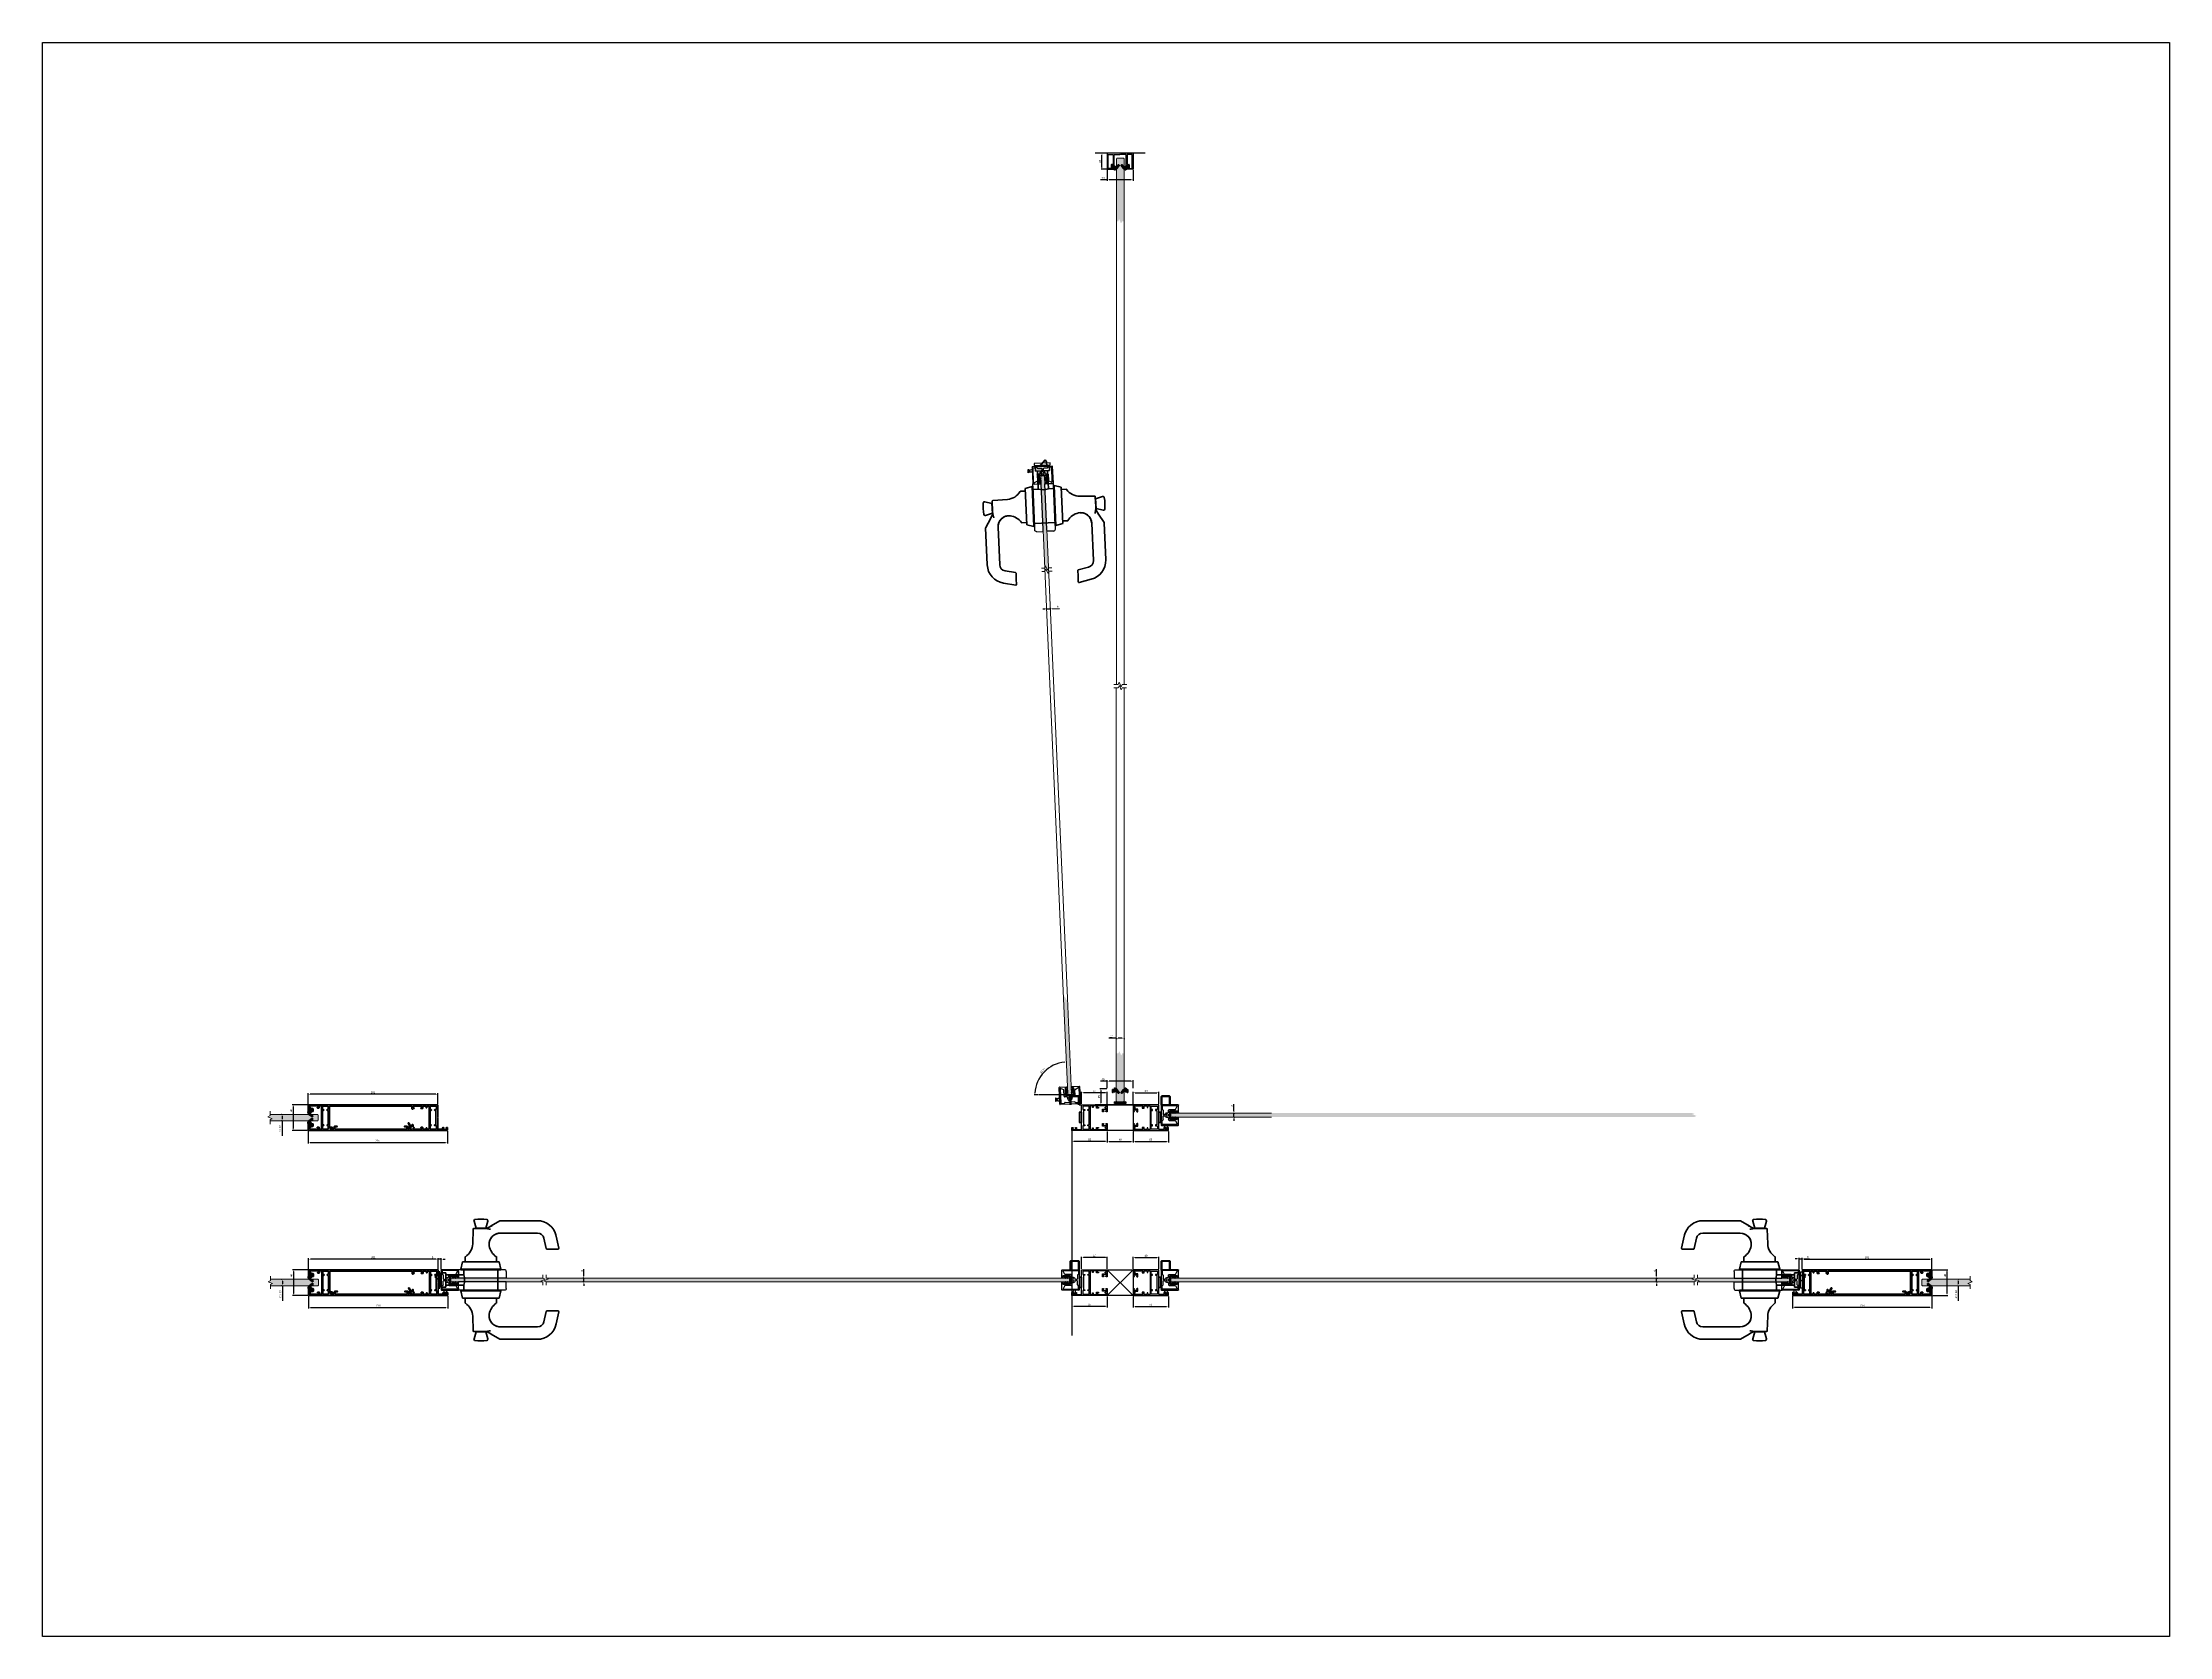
# Model space of a CAD drawing. Header units: millimetres. Extents: x 16953 to 20256, y 1517 to 8212.
# Drawn here: x 16953 to 20256, y 5736 to 8212 of the extents above; entities that cross this region are included whole.
import ezdxf

# ---------------------------------------------------------------- set-up
doc = ezdxf.new("R2010")
doc.units = ezdxf.units.MM
doc.linetypes.add('HIDDEN2', pattern=[4.7625, 3.175, -1.5875])
for name, color, linetype in [('48800_-_L2315', 7, 'Continuous'), ('48800_-_L3000', 7, 'Continuous'), ('Blocchi', 7, 'Continuous'), ('COMP', 41, 'Continuous'), ('FEMMINA_MIR', 7, 'Continuous'), ('GUARNIZIONE_MONT', 7, 'Continuous'), ('MANIGLIA_HOPPE_H', 7, 'Continuous'), ('MASCHIO_MIR', 7, 'Continuous'), ('MODULO_TECNICO_S', 7, 'Continuous'), ('PARTENZA_VERTICA', 7, 'Continuous'), ('QUOTE', 254, 'Continuous'), ('RISCONTRO_SERRAT', 7, 'Continuous'), ('SCATTO_PER_MODUL', 7, 'Continuous')]:
    doc.layers.add(name, color=color, linetype=linetype)
doc.layers.add('GLASS & JOINTS', color=250, linetype='Continuous', lineweight=13)
doc.layers.add('GLASS HATCH', color=7, linetype='Continuous', true_color=0xb8ffed, transparency=0.5)
doc.dimstyles.new('ISO-25', dxfattribs={"dimtxt": 3, "dimasz": 2.5, "dimexe": 1.25, "dimexo": 0.625, "dimtad": 1, "dimdec": 1, "dimtxsty": 'Standard', "dimcen": 2.5, "dimclrd": 1, "dimclre": 1, "dimclrt": 2, "dimadec": 1, "dimazin": 0, "dimtfac": 1, "dimtdec": 1, "dimtmove": 0, "dimatfit": 3, "dimfxl": 1.25, "dimarcsym": 0})
doc.dimstyles.new('ISO-25$0', dxfattribs={"dimtxt": 3, "dimasz": 3, "dimexe": 1.5, "dimexo": 1.5, "dimgap": 1.5, "dimtad": 1, "dimtxsty": 'Standard', "dimcen": 2.5, "dimadec": 0, "dimazin": 0, "dimtfac": 1, "dimtmove": 0, "dimatfit": 3, "dimfxl": 1, "dimarcsym": 0})

# ---------------------------------------------------------------- blocks, each defined once
blk = doc.blocks.new('modulo tecnico')
at = {"layer": 'MODULO_TECNICO_S', "color": 1, "linetype": 'Continuous', "lineweight": 50}
for p, q in [((-201, 19.5), (-201, 9.8)), ((-200.7, 9.5), (-199.9, 9.5)), ((-164.7, 20), (-200.5, 20)), ((-199.8, 11), (-199.8, 12.4)), ((-199.7, 9.5), (-198.9, 10)), ((-199.5, 12.7), (-195.1, 12.7)), ((-199, 10.7), (-199.5, 10.7)), ((-199.4, 18.2), (-185.2, 18.2)), ((-199.4, 16), (-199.4, 18.2)), ((-198.2, 16), (-199.4, 16)), ((-199, 14.8), (-198.2, 14.8)), ((-194.1, 13.9), (-199, 13.9)), ((-198.7, 10.3), (-198.7, 10.4)), ((-197.7, 15.3), (-197.7, 15.5)), ((-195.8, 10.4), (-195.8, 10.3)), ((-195.7, 10), (-194.9, 9.5)), ((-195.1, 10.7), (-195.6, 10.7)), ((-194.8, 12.4), (-194.8, 11)), ((-194.7, 9.5), (-193.9, 9.5)), ((-193.6, 9.8), (-193.6, 13.4)), ((-187.2, 15.5), (-187.2, 15.3)), ((-185.2, 16), (-186.7, 16)), ((-186.7, 14.8), (-184.5, 14.8)), ((-185.2, 18.2), (-185.2, 16)), ((-184, 15.3), (-184, 17.9)), ((-183.7, 18.2), (-180.7, 18.2)), ((-180.4, 17.9), (-180.4, -17.9)), ((-178.9, 12.7), (-178.9, 17.6)), ((-178.9, -11), (-178.9, 10.9)), ((-178.6, 17.9), (-170.4, 17.9)), ((-177.4, 12.4), (-178.6, 12.4)), ((-178.6, 11.2), (-177.4, 11.2)), ((-176.9, 11.7), (-176.9, 11.9)), ((-172.1, 11.9), (-172.1, 11.7)), ((-171.6, 11.2), (-170.4, 11.2)), ((-170.4, 12.4), (-171.6, 12.4)), ((-170.1, 17.6), (-170.1, 12.7)), ((-170.1, 10.9), (-170.1, -11)), ((-168.2, -16), (-168.2, 17)), ((-167.7, 17.5), (-40.5, 17.5)), ((-164.4, 19.7), (-164.7, 20)), ((-164.1, 20), (-164.4, 19.7)), ((-40.6, 20), (-164.1, 20)), ((-40.3, 19.7), (-40.6, 20)), ((-40, 20), (-40.3, 19.7)), ((-0.5, 20), (-40, 20)), ((-40, 17), (-40, 13.5)), ((-39.5, 13), (-38.9, 13)), ((-38.4, 17.5), (-24.2, 17.5)), ((-38.4, 15.3), (-38.4, 17.5)), ((-37.2, 15.3), (-38.4, 15.3)), ((-38.4, 14.1), (-37.2, 14.1)), ((-38.4, 13.5), (-38.4, 14.1)), ((-36.7, 14.6), (-36.7, 14.8)), ((-26.2, 14.8), (-26.2, 14.6)), ((-24.2, 15.3), (-25.7, 15.3)), ((-25.7, 14.1), (-23.5, 14.1)), ((-24.2, 17.5), (-24.2, 15.3)), ((-23, 17.5), (-18.1, 17.5)), ((-23, 14.6), (-23, 17.5)), ((-18.1, 17.5), (-18.1, 15.5)), ((-17.6, 15), (-17.4, 15)), ((-16.9, 15.5), (-16.9, 17.2)), ((-16.6, 17.5), (-13.7, 17.5)), ((-13.4, 17.2), (-13.4, -17.9)), ((-11.8, 12.7), (-11.8, 17.6)), ((-11.8, -11), (-11.8, 10.9)), ((-11.5, 17.9), (-2.3, 17.9)), ((-10.3, 12.4), (-11.5, 12.4)), ((-11.5, 11.2), (-10.3, 11.2)), ((-9.8, 11.7), (-9.8, 11.9)), ((-5, 11.9), (-5, 11.7)), ((-2.3, 12.4), (-4.5, 12.4)), ((-4.5, 11.2), (-3.3, 11.2)), ((-3, 10.9), (-3, -11)), ((-2, 17.6), (-2, 12.7)), ((-0.4, 0), (0, 0.4)), ((0, -0.4), (-0.4, 0)), ((0, 0.4), (0, 19.5)), ((-201, -9.8), (-201, -19.5)), ((-199.9, -9.5), (-200.7, -9.5)), ((-200.5, -20), (-167.1, -20)), ((-199.8, -12.4), (-199.8, -11)), ((-198.9, -10), (-199.7, -9.5)), ((-199.5, -10.7), (-199, -10.7)), ((-195.1, -12.7), (-199.5, -12.7)), ((-199.4, -16), (-198.2, -16)), ((-199.4, -18.2), (-199.4, -16)), ((-185.2, -18.2), (-199.4, -18.2)), ((-199, -13.9), (-194.1, -13.9)), ((-198.2, -14.8), (-199, -14.8)), ((-198.7, -10.4), (-198.7, -10.3)), ((-197.7, -15.5), (-197.7, -15.3)), ((-195.8, -10.3), (-195.8, -10.4)), ((-194.9, -9.5), (-195.7, -10)), ((-195.6, -10.7), (-195.1, -10.7)), ((-194.8, -11), (-194.8, -12.4)), ((-193.9, -9.5), (-194.7, -9.5)), ((-193.6, -13.4), (-193.6, -9.8)), ((-187.2, -15.3), (-187.2, -15.5)), ((-184.5, -14.8), (-186.7, -14.8)), ((-186.7, -16), (-185.2, -16)), ((-185.2, -16), (-185.2, -18.2)), ((-184, -17.9), (-184, -15.3)), ((-180.7, -18.2), (-183.7, -18.2)), ((-178.9, -17.6), (-178.9, -12.8)), ((-177.4, -11.3), (-178.6, -11.3)), ((-178.6, -12.5), (-177.4, -12.5)), ((-170.4, -17.9), (-178.6, -17.9)), ((-176.9, -12), (-176.9, -11.8)), ((-172.1, -11.8), (-172.1, -12)), ((-170.4, -11.3), (-171.6, -11.3)), ((-171.6, -12.5), (-170.4, -12.5)), ((-170.1, -12.8), (-170.1, -17.6)), ((-165.3, -16.5), (-167.7, -16.5)), ((-166.8, -18.5), (-165.3, -18.5)), ((-166.8, -19.7), (-166.8, -18.5)), ((-164.8, -18), (-164.8, -17)), ((-42.9, -15.7), (-41.4, -17.8)), ((-40.5, -14.5), (-42.2, -14.5)), ((-41, -18), (-40.3, -18)), ((-40, -11.3), (-40, -14)), ((-40, -18.3), (-40, -19.7)), ((-39.7, -20), (14.5, -20)), ((-38.9, -10.8), (-39.5, -10.8)), ((-38.4, -15), (-38.4, -11.3)), ((-37.2, -15), (-38.4, -15)), ((-38.4, -16.2), (-37.2, -16.2)), ((-38.4, -18.2), (-38.4, -16.2)), ((-24.2, -18.2), (-38.4, -18.2)), ((-36.7, -15.7), (-36.7, -15.5)), ((-26.2, -15.5), (-26.2, -15.7)), ((-23.5, -15), (-25.7, -15)), ((-25.7, -16.2), (-24.2, -16.2)), ((-24.2, -16.2), (-24.2, -18.2)), ((-23, -18.2), (-23, -15.5)), ((-18.1, -18.2), (-23, -18.2)), ((-18.1, -16.4), (-18.1, -18.2)), ((-17.4, -15.9), (-17.6, -15.9)), ((-16.9, -17.9), (-16.9, -16.4)), ((-13.7, -18.2), (-16.6, -18.2)), ((-11.8, -17.6), (-11.8, -12.8)), ((-10.3, -11.3), (-11.5, -11.3)), ((-11.5, -12.5), (-10.3, -12.5)), ((-2.3, -17.9), (-11.5, -17.9)), ((-9.8, -12), (-9.8, -11.8)), ((-5, -11.8), (-5, -12)), ((-3.3, -11.3), (-4.5, -11.3)), ((-4.5, -12.5), (-2.3, -12.5)), ((-2, -12.8), (-2, -17.6)), ((0, -17.7), (0, -0.4)), ((7.6, -18.2), (0.5, -18.2)), ((7.6, -16.2), (7.6, -18.2)), ((8.7, -15.2), (8.6, -15.2)), ((8.8, -18.1), (8.8, -16.7)), ((9.7, -15.7), (8.9, -15.2)), ((9.1, -16.4), (9.5, -16.4)), ((13.5, -18.4), (9.1, -18.4)), ((9.8, -16.1), (9.8, -16)), ((12.7, -16), (12.7, -16.1)), ((13.7, -15.2), (12.9, -15.7)), ((13.1, -16.4), (13.5, -16.4)), ((13.8, -16.7), (13.8, -18.1)), ((14.7, -15.2), (13.9, -15.2)), ((15, -19.5), (15, -15.5))]:
    blk.add_line(p, q, dxfattribs=at)
for centre, radius, start, end in [((-200.5, 19.5), 0.5, 90, 180), ((-200.7, 9.8), 0.3, 180, 270), ((-199.9, 9.8), 0.3, 270, 298.706), ((-199.5, 12.4), 0.3, 90, 180), ((-199.5, 11), 0.3, 180, 270), ((-199, 14.4), 0.45, 90, 270), ((-199, 10.4), 0.3, 0, 90), ((-199, 10.3), 0.3, 298.706, 0), ((-198.2, 15.5), 0.5, 0, 90), ((-198.2, 15.3), 0.5, 270, 0), ((-195.6, 10.4), 0.3, 90, 180), ((-195.6, 10.3), 0.3, 180, 241.294), ((-195.1, 12.4), 0.3, 0, 90), ((-195.1, 11), 0.3, 270, 0), ((-194.7, 9.8), 0.3, 241.294, 270), ((-194.1, 13.4), 0.5, 0, 90), ((-193.9, 9.8), 0.3, 270, 0), ((-186.7, 15.5), 0.5, 90, 180), ((-186.7, 15.3), 0.5, 180, 270), ((-184.5, 15.3), 0.5, 270, 0), ((-183.7, 17.9), 0.3, 90, 180), ((-180.7, 17.9), 0.3, 0, 90), ((-178.6, 17.6), 0.3, 90, 180), ((-178.6, 10.9), 0.3, 90, 180), ((-178.6, 12.7), 0.3, 180, 270), ((-177.4, 11.9), 0.5, 0, 90), ((-177.4, 11.7), 0.5, 270, 0), ((-171.6, 11.9), 0.5, 90, 180), ((-171.6, 11.7), 0.5, 180, 270), ((-170.4, 17.6), 0.3, 0, 90), ((-170.4, 12.7), 0.3, 270, 0), ((-170.4, 10.9), 0.3, 0, 90), ((-167.7, 17), 0.5, 90, 180), ((-40.5, 17), 0.5, 0, 90), ((-39.5, 13.5), 0.5, 180, 270), ((-38.9, 13.5), 0.5, 270, 0), ((-37.2, 14.8), 0.5, 0, 90), ((-37.2, 14.6), 0.5, 270, 0), ((-25.7, 14.8), 0.5, 90, 180), ((-25.7, 14.6), 0.5, 180, 270), ((-23.5, 14.6), 0.5, 270, 0), ((-17.6, 15.5), 0.5, 180, 270), ((-17.4, 15.5), 0.5, 270, 0), ((-16.6, 17.2), 0.3, 90, 180), ((-13.7, 17.2), 0.3, 0, 90), ((-11.5, 17.6), 0.3, 90, 180), ((-11.5, 12.7), 0.3, 180, 270), ((-11.5, 10.9), 0.3, 90, 180), ((-10.3, 11.9), 0.5, 0, 90), ((-10.3, 11.7), 0.5, 270, 0), ((-4.5, 11.9), 0.5, 90, 180), ((-4.5, 11.7), 0.5, 180, 270), ((-3.3, 10.9), 0.3, 0, 90), ((-2.3, 17.6), 0.3, 0, 90), ((-2.3, 12.7), 0.3, 270, 0), ((-0.5, 19.5), 0.5, 0, 90), ((-200.7, -9.8), 0.3, 90, 180), ((-200.5, -19.5), 0.5, 180, 270), ((-199.9, -9.8), 0.3, 61.294, 90), ((-199.5, -11), 0.3, 90, 180), ((-199.5, -12.4), 0.3, 180, 270), ((-199, -14.4), 0.45, 90, 270), ((-199, -10.4), 0.3, 270, 0), ((-199, -10.3), 0.3, 0, 61.294), ((-198.2, -15.3), 0.5, 0, 90), ((-198.2, -15.5), 0.5, 270, 0), ((-195.6, -10.3), 0.3, 118.706, 180), ((-195.6, -10.4), 0.3, 180, 270), ((-195.1, -11), 0.3, 0, 90), ((-195.1, -12.4), 0.3, 270, 0), ((-194.7, -9.8), 0.3, 90, 118.706), ((-194.1, -13.4), 0.5, 270, 0), ((-193.9, -9.8), 0.3, 0, 90), ((-186.7, -15.3), 0.5, 90, 180), ((-186.7, -15.5), 0.5, 180, 270), ((-184.5, -15.3), 0.5, 0, 90), ((-183.7, -17.9), 0.3, 180, 270), ((-180.7, -17.9), 0.3, 270, 0), ((-178.6, -17.6), 0.3, 180, 270), ((-178.6, -11), 0.3, 180, 270), ((-178.6, -12.8), 0.3, 90, 180), ((-177.4, -11.8), 0.5, 0, 90), ((-177.4, -12), 0.5, 270, 0), ((-171.6, -11.8), 0.5, 90, 180), ((-171.6, -12), 0.5, 180, 270), ((-170.4, -17.6), 0.3, 270, 0), ((-170.4, -11), 0.3, 270, 0), ((-170.4, -12.8), 0.3, 0, 90), ((-167.7, -16), 0.5, 180, 270), ((-167.1, -19.7), 0.3, 270, 0), ((-165.3, -17), 0.5, 0, 90), ((-165.3, -18), 0.5, 270, 0), ((-42.2, -15.2), 0.75, 90, 215.0064), ((-41, -17.5), 0.5, 215.0064, 270), ((-40.5, -14), 0.5, 270, 0), ((-40.3, -18.3), 0.3, 0, 90), ((-39.5, -11.3), 0.5, 90, 180), ((-39.7, -19.7), 0.3, 180, 270), ((-38.9, -11.3), 0.5, 0, 90), ((-37.2, -15.5), 0.5, 0, 90), ((-37.2, -15.7), 0.5, 270, 0), ((-25.7, -15.5), 0.5, 90, 180), ((-25.7, -15.7), 0.5, 180, 270), ((-23.5, -15.5), 0.5, 0, 90), ((-17.6, -16.4), 0.5, 90, 180), ((-17.4, -16.4), 0.5, 0, 90), ((-16.6, -17.9), 0.3, 180, 270), ((-13.7, -17.9), 0.3, 270, 0), ((-11.5, -11), 0.3, 180, 270), ((-11.5, -12.8), 0.3, 90, 180), ((-11.5, -17.6), 0.3, 180, 270), ((-10.3, -11.8), 0.5, 0, 90), ((-10.3, -12), 0.5, 270, 0), ((-4.5, -11.8), 0.5, 90, 180), ((-4.5, -12), 0.5, 180, 270), ((-3.3, -11), 0.3, 270, 0), ((-2.3, -12.8), 0.3, 0, 90), ((-2.3, -17.6), 0.3, 270, 0), ((0.5, -17.7), 0.5, 180, 270), ((8.6, -16.2), 1, 90, 180), ((8.7, -15.5), 0.3, 61.294, 90), ((9.1, -16.7), 0.3, 90, 180), ((9.1, -18.1), 0.3, 180, 270), ((9.5, -16.1), 0.3, 270, 0), ((9.5, -16), 0.3, 0, 61.294), ((13.1, -16), 0.3, 118.706, 180), ((13.1, -16.1), 0.3, 180, 270), ((13.5, -16.7), 0.3, 0, 90), ((13.5, -18.1), 0.3, 270, 0), ((13.9, -15.5), 0.3, 90, 118.706), ((14.5, -19.5), 0.5, 270, 0), ((14.7, -15.5), 0.3, 0, 90)]:
    blk.add_arc(centre, radius, start, end, dxfattribs=at)
at = {"layer": 'RISCONTRO_SERRAT', "color": 1, "linetype": 'Continuous', "lineweight": 50}
blk.add_line((0, 6.4), (0, 16.5), dxfattribs=at)
blk = doc.blocks.new('copertina modulo tecnico')
at = {"layer": 'SCATTO_PER_MODUL', "color": 5, "linetype": 'Continuous', "lineweight": 50}
for p, q in [((-2.4, 1.7), (0, 1)), ((0.8, 2.3), (-2.1, 3.1)), ((0, 1), (0, -1)), ((1.5, 0.2), (1.5, 1.4)), ((3.7, 2.9), (3.7, 0.2)), ((8.4, 3.9), (4.7, 3.9)), ((4.9, 2.7), (8.4, 2.7)), ((4.9, -0.8), (4.9, 2.7)), ((8.9, 3.2), (8.9, 3.4)), ((112.9, 3.4), (112.9, 3.2)), ((117.1, 3.9), (113.4, 3.9)), ((113.4, 2.7), (116.8, 2.7)), ((116.8, 2.7), (116.8, -0.8)), ((118, -0.3), (118, 2.9)), ((118.8, 8.3), (120.2, 5.9)), ((122.4, 4.5), (119.8, 8.9)), ((120.3, 5.4), (120.3, -0.5)), ((121.5, 2.9), (122, 3.1)), ((121.5, -0.5), (121.5, 2.9)), ((-1.7, -1.6), (-1.7, -2.5)), ((-0.3, -1.3), (-1.4, -1.3)), ((-1.4, -2.8), (124.2, -2.8)), ((2.7, -0.8), (2.5, -0.8)), ((116.8, -0.8), (4.9, -0.8)), ((120, -0.8), (118.5, -0.8)), ((124.2, -0.8), (121.8, -0.8)), ((124.5, -2.5), (124.5, -1.1))]:
    blk.add_line(p, q, dxfattribs=at)
for centre, radius, start, end in [((-2.2, 2.4), 0.75, 75.0009, 255.0009), ((0.5, 1.4), 1, 0, 75.0009), ((2.5, 0.2), 1, 180, 270), ((2.7, 0.2), 1, 270, 0.0008), ((4.7, 2.9), 1, 90, 180.0008), ((8.4, 3.4), 0.5, 0, 90), ((8.4, 3.2), 0.5, 270, 0), ((113.4, 3.4), 0.5, 90, 180), ((113.4, 3.2), 0.5, 180, 270), ((117.1, 2.9), 1, 359.9992, 90), ((119.3, 8.6), 0.6, 30.0003, 210.0003), ((119.3, 5.4), 1, 0, 30.0003), ((121.5, 4), 1, 299.9911, 30.0003), ((-1.4, -1.6), 0.3, 90, 180), ((-1.4, -2.5), 0.3, 180, 270.0008), ((-0.3, -1), 0.3, 270, 0), ((118.5, -0.3), 0.5, 179.9992, 270.0006), ((120, -0.5), 0.3, 270.0006, 0), ((121.8, -0.5), 0.3, 180, 270), ((124.2, -1.1), 0.3, 0, 90), ((124.2, -2.5), 0.3, 270.0008, 0)]:
    blk.add_arc(centre, radius, start, end, dxfattribs=at)
blk = doc.blocks.new('48800')
at = {"layer": '48800_-_L3000', "linetype": 'Continuous', "lineweight": 5}
h = blk.add_hatch(dxfattribs=at)
h.set_pattern_fill('LINE', color=3, scale=2, angle=45, style=0)
h.set_pattern_definition([(45, (-6239.775, -3270.2284), (-4.490128, 4.490128), [])])
edge = h.paths.add_edge_path()
edge.add_arc((9.4, 2.4), 0.897, 334.1295, 494.3643)
edge.add_line((8.8, 3.1), (5.4, -1.9))
edge.add_arc((4.9, -1.5), 0.632, 270, 326.6991, ccw=False)
edge.add_arc((5, -1.5), 0.64, 180.3129, 262.8679, ccw=False)
edge.add_line((4.4, -1.5), (4.4, 0))
edge.add_arc((3.4, 0), 1, 0, 90)
edge.add_line((3.4, 1), (2.4, 1))
edge.add_arc((2.4, 0.7), 0.253, 90, 120)
edge.add_line((2.3, 0.9), (1.6, 0.5))
edge.add_arc((1.5, 0.8), 0.253, 270, 300, ccw=False)
edge.add_line((1.5, 0.5), (1, 0.5))
edge.add_line((1, 0.5), (1, 0.4))
edge.add_line((1, 0.4), (1.5, 0.4))
edge.add_arc((1.5, 0.8), 0.353, 270, 300)
edge.add_line((1.6, 0.5), (2.3, 0.8))
edge.add_arc((2.4, 0.7), 0.153, 90, 120, ccw=False)
edge.add_line((2.4, 0.9), (3.4, 0.9))
edge.add_arc((3.4, 0), 0.9, 0.0699, 90, ccw=False)
edge.add_line((4.3, 0), (4.3, -1.5))
edge.add_arc((5, -1.5), 0.74, 180.2005, 263.35)
edge.add_arc((4.9, -1.5), 0.732, 269.5118, 326.6433)
edge.add_line((5.5, -1.9), (8.8, 3))
edge.add_arc((9.4, 2.4), 0.797, -25.2784, 133.6585, ccw=False)
edge.add_line((10.1, 2.1), (6.7, -2.7))
edge.add_arc((3.5, -0.4), 3.9, 270, 324.4343, ccw=False)
edge.add_line((3.5, -4.3), (3.3, -4.3))
edge.add_arc((3.3, -3.5), 0.839, 196.694, 268.7318, ccw=False)
edge.add_line((2.5, -3.7), (2.5, -1.2))
edge.add_arc((2.1, -1.2), 0.353, 359.8862, 420)
edge.add_line((2.3, -0.8), (1.6, -0.5))
edge.add_arc((1.5, -0.8), 0.353, 60, 90)
edge.add_line((1.5, -0.4), (1, -0.4))
edge.add_line((1, -0.4), (1, -0.5))
edge.add_line((1, -0.5), (1.5, -0.5))
edge.add_arc((1.5, -0.8), 0.253, 60, 90, ccw=False)
edge.add_line((1.6, -0.5), (2.3, -0.9))
edge.add_arc((2.1, -1.2), 0.253, 0, 60, ccw=False)
edge.add_line((2.4, -1.2), (2.4, -3.7))
edge.add_arc((3.3, -3.5), 0.939, 195.7327, 268.8012)
edge.add_line((3.3, -4.4), (3.5, -4.4))
edge.add_arc((3.5, -0.4), 4, 270, 324.4343)
edge.add_line((6.8, -2.7), (10.2, 2))
at = {"layer": '48800_-_L2315', "color": 3, "linetype": 'Continuous', "lineweight": 50}
for p, q in [((2.4, 0.9), (2.4, 0.8)), ((2.4, 0.4), (2.4, 0.3)), ((3.3, 0.9), (3.3, 0.8)), ((2.4, -0.4), (2.4, -0.5)), ((2.4, -0.8), (2.4, -0.9)), ((3.3, -0.1), (3.3, -0.2)), ((3.3, -3.4), (3.3, -3.4)), ((3.3, -4.3), (3.3, -4.3))]:
    blk.add_line(p, q, dxfattribs=at)
at = {"layer": '48800_-_L3000', "color": 3, "linetype": 'Continuous', "lineweight": 50}
for p, q in [((0, 2), (0, -2)), ((0.8, 0.6), (0.8, 2)), ((1.5, 0.5), (1, 0.5)), ((1, 0.5), (1, 0.4)), ((1, 0.4), (1.5, 0.4)), ((2, 0.4), (1, 0.4)), ((2.3, 0.9), (1.6, 0.5)), ((1.6, 0.5), (2.3, 0.8)), ((2.3, 0.8), (1.7, 0.4)), ((1.7, 0.4), (2, 0.4)), ((3.4, 1), (2.4, 1)), ((2.4, 0.9), (3.4, 0.9)), ((3.4, 0.8), (2.4, 0.8)), ((8.8, 3.1), (5.4, -1.9)), ((5.5, -1.9), (8.8, 3)), ((8.9, 3), (5.6, -1.9)), ((6.7, -2.7), (10.1, 2.1)), ((10.1, 2.1), (6.7, -2.7)), ((6.8, -2.7), (10.2, 2)), ((0.8, -2), (0.8, -0.6)), ((1.5, -0.4), (1, -0.4)), ((1, -0.4), (1, -0.5)), ((1, -0.4), (2, -0.4)), ((1, -0.5), (1.5, -0.5)), ((2.3, -0.8), (1.6, -0.5)), ((1.6, -0.5), (2.3, -0.9)), ((2, -0.4), (1.7, -0.4)), ((1.7, -0.4), (2.3, -0.8)), ((2.4, -1.2), (2.4, -3.7)), ((2.5, -1.2), (2.5, -3.7)), ((2.5, -3.7), (2.5, -1.2)), ((3, -3), (3, -1.4)), ((3, -1.4), (3, -3)), ((3.3, -4.3), (3.5, -4.3)), ((3.5, -4.3), (3.3, -4.3)), ((3.3, -4.4), (3.5, -4.4)), ((3.8, -1.4), (3.8, -3)), ((3.8, -3), (3.8, -1.4)), ((4.2, -1.5), (4.2, 0)), ((4.3, 0), (4.3, -1.5)), ((4.4, -1.5), (4.4, 0))]:
    blk.add_line(p, q, dxfattribs=at)
for centre, radius, start, end in [((0.4, 2), 0.379, 0, 180), ((1, 0.6), 0.253, 180, 270), ((1.5, 0.8), 0.253, 270, 300), ((1.5, 0.8), 0.353, 270, 300), ((2, -1.4), 1.85, 0, 90), ((2, -1.4), 1.8, 0, 90), ((2.4, 0.7), 0.253, 90, 120), ((2.4, 0.7), 0.153, 90, 120), ((2.4, 0.7), 0.103, 90, 120), ((3.4, 0), 1, 0, 90), ((3.4, 0), 0.9, 0.0699, 90), ((3.4, 0), 0.85, 0.1094, 90), ((9.4, 2.4), 0.897, 334.1295, 134.3643), ((9.4, 2.4), 0.797, 334.7216, 133.6585), ((9.4, 2.4), 0.747, 335.0614, 133.2533), ((0.4, -2), 0.379, 180, 0), ((1, -0.6), 0.253, 90, 180), ((1.5, -0.8), 0.353, 60, 90), ((1.5, -0.8), 0.253, 60, 90), ((2, -1.4), 0.95, 0, 90), ((2, -1.4), 1, 0, 90), ((2.1, -1.2), 0.403, 359.846, 60), ((2.1, -1.2), 0.353, 359.8862, 60), ((2.1, -1.2), 0.253, 0, 60), ((3.3, -3.5), 0.939, 195.7327, 268.8012), ((3.3, -3.5), 0.789, 197.2424, 268.6922), ((3.3, -3.5), 0.839, 196.694, 268.7318), ((3.4, -3), 0.429, 180, 0), ((3.4, -3), 0.379, 180, 0), ((3.5, -0.4), 3.85, 270, 324.4343), ((3.5, -0.4), 3.9, 270, 324.4343), ((3.5, -0.4), 4, 270, 324.4343), ((5, -1.5), 0.79, 180.1525, 263.5452), ((5, -1.5), 0.74, 180.2005, 263.35), ((5, -1.5), 0.64, 180.3129, 262.8679), ((4.9, -1.5), 0.782, 269.3145, 326.6195), ((4.9, -1.5), 0.632, 270, 326.6991), ((4.9, -1.5), 0.732, 269.5118, 326.6433)]:
    blk.add_arc(centre, radius, start, end, dxfattribs=at)
at = {"layer": 'PARTENZA_VERTICA', "color": 3, "linetype": 'Continuous', "lineweight": 50}
for p, q in [((2.2, 0.7), (2.2, 0.8)), ((2.2, 0.4), (2.2, 0.4)), ((2.2, -0.4), (2.2, -0.4)), ((2.2, -0.8), (2.2, -0.7))]:
    blk.add_line(p, q, dxfattribs=at)
blk = doc.blocks.new('48750')
at = {"layer": 'COMP'}
for p, q in [((-3.8, 1.6), (-4.4, 1.8)), ((-1.5, 1.1), (-2.1, 1.1)), ((-4.4, -1.8), (-3.8, -1.6)), ((-2.1, -1.1), (-1.5, -1.1))]:
    blk.add_line(p, q, dxfattribs=at)
blk.add_lwpolyline([(-1, 1.8, -0.414214), (-1.5, 1.2), (-2.1, 1.2, -0.117054), (-3.8, 1.7), (-4.3, 1.9, 1.622467), (-4.3, -1.9), (-3.8, -1.7, -0.117054), (-2.1, -1.2), (-1.5, -1.2, -0.414214), (-1, -1.8), (-1, -2.4), (0, -2.4), (0, 2.4), (-1, 2.4)], format="xyb", close=True, dxfattribs=at)
blk.add_lwpolyline([(-0.1, 2.3), (-0.9, 2.3), (-0.9, 0.4), (-1.4, 0.4), (-1.4, -0.4), (-0.9, -0.4), (-0.9, -2.3), (-0.1, -2.3)], close=True, dxfattribs=at)
for centre, radius, start, end in [((-5.3, 0), 2.07, 63.2948, 296.7052), ((-2.1, 5), 3.89, 243.2948, 270), ((-1.5, 1.8), 0.61, 270, 0), ((-2.1, -5), 3.89, 90, 116.7052), ((-1.5, -1.8), 0.61, 0, 90)]:
    blk.add_arc(centre, radius, start, end, dxfattribs=at)
blk = doc.blocks.new('cassaporta Glass')
at = {"color": 4}
for p, q in [((20, 15), (15.2, 15)), ((15.2, 15), (15.2, 13.8)), ((15.2, 13.8), (15.8, 12.8)), ((15.8, 9.9), (15.2, 8.8)), ((15.2, 8.8), (15.2, 7.6)), ((15.2, 7.6), (18.4, 7.6)), ((15.8, 12.8), (16.4, 12.8)), ((16.4, 9.9), (15.8, 9.9)), ((16.4, 12.8), (16.4, 13.8)), ((16.4, 13.8), (18.4, 13.8)), ((16.4, 8.8), (16.4, 9.9)), ((18.4, 8.8), (16.4, 8.8)), ((18.4, 13.8), (18.4, 8.8)), ((18.4, 7.6), (18.4, 0)), ((20, -40), (20, 15)), ((-0.4, 0), (-20, 0)), ((-20, 0), (-20, -40)), ((-18.4, -16.9), (-18.4, -13.4)), ((-18.4, -13.4), (18.4, -13.4)), ((-15.9, -16.9), (-18.4, -16.9)), ((-18.4, -23), (-18.4, -18.1)), ((-18.4, -18.1), (-15.9, -18.1)), ((-15, -23), (-18.4, -23)), ((-18.4, -38.4), (-18.4, -24.1)), ((-18.4, -24.1), (-16.2, -24.1)), ((-17.9, -11.8), (-17.9, -2)), ((-17.9, -2), (-12.5, -2)), ((-12.5, -11.8), (-17.9, -11.8)), ((-16.2, -24.1), (-16.2, -26.1)), ((-16.2, -26.1), (-15, -26.1)), ((-15.9, -18.1), (-15.9, -16.9)), ((-15, -26.1), (-15, -23)), ((-9, -32.6), (-13.4, -32.6)), ((-13.4, -32.6), (-13.4, -38.4)), ((-12.5, -2), (-12.5, -5)), ((-12.5, -5), (-11.3, -5)), ((-11.3, -9.8), (-12.5, -9.8)), ((-12.5, -9.8), (-12.5, -11.8)), ((-11.3, -5), (-11.3, -3)), ((-11.3, -3), (11.2, -3)), ((-11.3, -11.8), (-11.3, -9.8)), ((11.2, -11.8), (-11.3, -11.8)), ((-9, -33.8), (-9, -32.6)), ((0, -0.4), (-0.4, 0)), ((0.4, 0), (0, -0.4)), ((18.4, 0), (0.4, 0)), ((13.4, -32.6), (9, -32.6)), ((9, -32.6), (9, -33.8)), ((11.2, -3), (11.2, -5)), ((11.2, -5), (12.4, -5)), ((12.4, -9.8), (11.2, -9.8)), ((11.2, -9.8), (11.2, -11.8)), ((12.4, -5), (12.4, -2)), ((12.4, -2), (17.9, -2)), ((12.4, -11.8), (12.4, -9.8)), ((17.9, -11.8), (12.4, -11.8)), ((13.4, -38.4), (13.4, -32.6)), ((18.4, -23), (15, -23)), ((15, -23), (15, -26.1)), ((15, -26.1), (16.2, -26.1)), ((18.4, -16.9), (15.9, -16.9)), ((15.9, -16.9), (15.9, -18.1)), ((15.9, -18.1), (18.4, -18.1)), ((16.2, -26.1), (16.2, -24.1)), ((16.2, -24.1), (18.4, -24.1)), ((17.9, -2), (17.9, -11.8)), ((18.4, -13.4), (18.4, -16.9)), ((18.4, -18.1), (18.4, -23)), ((18.4, -24.1), (18.4, -38.4)), ((-20, -40), (-9, -40)), ((-16.2, -38.4), (-18.4, -38.4)), ((-15, -36.7), (-16.2, -36.7)), ((-16.2, -36.7), (-16.2, -38.4)), ((-15, -38.4), (-15, -36.7)), ((-13.4, -38.4), (-15, -38.4)), ((-12.2, -38.8), (-12.2, -33.8)), ((-12.2, -33.8), (-10.2, -33.8)), ((-10.2, -38.8), (-12.2, -38.8)), ((-10.2, -33.8), (-10.2, -34.8)), ((-10.2, -34.8), (-9.6, -34.8)), ((-9.6, -37.7), (-10.2, -37.7)), ((-10.2, -37.7), (-10.2, -38.8)), ((-9.6, -34.8), (-9, -33.8)), ((-9, -38.8), (-9.6, -37.7)), ((-9, -40), (-9, -38.8)), ((9, -33.8), (9.6, -34.8)), ((9.6, -37.7), (9, -38.8)), ((9, -38.8), (9, -40)), ((9, -40), (20, -40)), ((9.6, -34.8), (10.2, -34.8)), ((10.2, -37.7), (9.6, -37.7)), ((10.2, -34.8), (10.2, -33.8)), ((10.2, -33.8), (12.2, -33.8)), ((10.2, -38.8), (10.2, -37.7)), ((12.2, -38.8), (10.2, -38.8)), ((12.2, -33.8), (12.2, -38.8)), ((15, -38.4), (13.4, -38.4)), ((16.2, -36.7), (15, -36.7)), ((15, -36.7), (15, -38.4)), ((16.2, -38.4), (16.2, -36.7)), ((18.4, -38.4), (16.2, -38.4))]:
    blk.add_line(p, q, dxfattribs=at)
blk = doc.blocks.new('cerniera bilico')
at = {"layer": 'FEMMINA_MIR', "color": 7, "linetype": 'Continuous', "lineweight": 50}
for p, q in [((-16.5, 33.5), (-17.5, 32.5)), ((-4.5, 33.5), (-16.5, 33.5)), ((-16.5, 33.5), (-16.5, 32.5)), ((-3.5, 32.5), (-4.5, 33.5)), ((-4.5, 32.5), (-4.5, 33.5)), ((-17.5, 32.5), (-17.5, 19.5)), ((-16.5, 32.5), (-17.5, 32.5)), ((-16.5, 32.5), (-4.5, 32.5)), ((-16.5, 19.5), (-16.5, 32.5)), ((-4.5, 32.5), (-4.5, 19.5)), ((-3.5, 32.5), (-4.5, 32.5)), ((-3.5, 19.5), (-3.5, 32.5))]:
    blk.add_line(p, q, dxfattribs=at)
at = {"layer": 'MASCHIO_MIR', "color": 7, "linetype": 'Continuous', "lineweight": 50}
for p, q in [((-3, 8), (-3.5, 8)), ((-3, -8), (-3, 8)), ((0, 8), (-3, 8)), ((0, 8), (0, -8)), ((-3.5, -8), (-3, -8)), ((0, -8), (-3, -8))]:
    blk.add_line(p, q, dxfattribs=at)
blk = doc.blocks.new('anta Slim')
at = {"color": 7}
for p, q in [((-16, -13), (-16, 13)), ((-15.5, 13.5), (-3.8, 13.5)), ((-14.5, 11.2), (-14.5, -11.7)), ((-8.7, 9.1), (-13.8, 11.6)), ((-8.5, -1), (-8.5, 8.8)), ((-6.5, 11.7), (-6.5, 0.3)), ((-3.8, 12), (-6.2, 12)), ((-3.5, 13.2), (-3.5, 12.3)), ((3.5, 12.3), (3.5, 13.2)), ((3.8, 13.5), (15.5, 13.5)), ((6.2, 12), (3.8, 12)), ((6.5, 0.3), (6.5, 11.7)), ((8.5, -1), (8.5, 8.8)), ((8.7, 9.1), (13.8, 11.6)), ((14.5, 11.2), (14.5, -11.7)), ((16, 13), (16, -13)), ((15.5, -13.5), (-15.5, -13.5)), ((-14.2, -12), (-8.8, -12)), ((-8.5, -11.7), (-8.5, -11.5)), ((-4.7, -2), (-7.5, -2)), ((-7.5, -10.5), (-2, -10.5)), ((-6.2, 0), (-1.4, 0)), ((-1.1, -0.3), (-1.1, -2.2)), ((-1, -9.5), (-1, -8.2)), ((1, -9.5), (1, -8.2)), ((1.1, -2.2), (1.1, -0.3)), ((1.4, 0), (6.2, 0)), ((7.5, -10.5), (2, -10.5)), ((4.7, -2), (7.5, -2)), ((8.5, -11.7), (8.5, -11.5)), ((14.2, -12), (8.8, -12))]:
    blk.add_line(p, q, dxfattribs=at)
for centre, radius, start, end in [((-15.5, 13), 0.5, 90, 180), ((-14, 11.2), 0.5, 63.4349, 180), ((-8.8, 8.8), 0.3, 360, 63.4349), ((-6.2, 11.7), 0.3, 90, 180), ((-6.2, 0.3), 0.3, 180, 270), ((-3.8, 13.2), 0.3, 0, 90), ((-3.8, 12.3), 0.3, 270, 0), ((1.4, -0.3), 0.3, 90, 180), ((3.8, 13.2), 0.3, 90, 180), ((3.8, 12.3), 0.3, 180, 270), ((6.2, 11.7), 0.3, 0, 90), ((6.2, 0.3), 0.3, 270, 0), ((8.8, 8.8), 0.3, 116.5651, 180), ((14, 11.2), 0.5, 0, 116.5651), ((15.5, 13), 0.5, 0, 90), ((-15.5, -13), 0.5, 180, 270), ((-14.2, -11.7), 0.3, 180, 270), ((-8.8, -11.7), 0.3, 270, 0), ((-7.5, -1), 1, 180, 270), ((-7.5, -11.5), 1, 90, 180), ((-4.7, -3), 1, 349.1459, 90), ((0, -3.9), 3.75, 169.1459, 245.0989), ((-2, -9.5), 1, 270, 0), ((0, -3.9), 1.75, 137.369, 42.631), ((-2, -8.2), 1, 0, 65.0989), ((-1.4, -0.3), 0.3, 360, 90), ((-1.8, -2.2), 0.75, 317.369, 0), ((2, -8.2), 1, 114.9011, 180), ((2, -9.5), 1, 180, 270), ((1.8, -2.2), 0.75, 180, 222.631), ((0, -3.9), 3.75, 294.9011, 10.4859), ((4.7, -3), 1, 90, 190.4859), ((7.5, -1), 1, 270, 0), ((7.5, -11.5), 1, 0, 90), ((8.8, -11.7), 0.3, 180, 270), ((14.2, -11.7), 0.3, 270, 0), ((15.5, -13), 0.5, 270, 0)]:
    blk.add_arc(centre, radius, start, end, dxfattribs=at)
blk = doc.blocks.new('guarnizione vetro 6mm porta')
at = {"layer": 'GUARNIZIONE_MONT', "color": 7, "linetype": 'Continuous', "lineweight": 50}
for p, q in [((-5.3, 11.5), (-6.3, 11.5)), ((-6.3, 11.5), (-6.3, 0)), ((-6.3, 0), (6.3, 0)), ((-5.3, 9.7), (-5.3, 11.5)), ((-3.2, 8.5), (-5.3, 9.7)), ((-5.3, 6.2), (-5.3, 8.9)), ((-5.3, 8.9), (-3.5, 7.9)), ((-3.2, 5), (-5.3, 6.2)), ((-5.3, 1), (-5.3, 5.4)), ((-5.3, 5.4), (-3.5, 4.4)), ((5.3, 1), (-5.3, 1)), ((-3.1, 8), (-3.1, 8.1)), ((-3.1, 4.5), (-3.1, 4.6)), ((3.1, 8.1), (3.1, 8)), ((3.1, 4.6), (3.1, 4.5)), ((5.3, 9.7), (3.2, 8.5)), ((5.3, 6.2), (3.2, 5)), ((3.5, 7.9), (5.3, 8.9)), ((3.5, 4.4), (5.3, 5.4)), ((5.3, 11.5), (5.3, 9.7)), ((6.3, 11.5), (5.3, 11.5)), ((5.3, 8.9), (5.3, 6.2)), ((5.3, 5.4), (5.3, 1)), ((6.3, 0), (6.3, 11.5))]:
    blk.add_line(p, q, dxfattribs=at)
for centre, start, end in [((-3.4, 8.2), 240, 330), ((-3.4, 4.7), 240, 330), ((-3.3, 8.2), 330, 60), ((-3.3, 4.7), 330, 60), ((3.3, 8.2), 120, 210), ((3.3, 4.7), 120, 210), ((3.4, 8.2), 210, 300), ((3.4, 4.7), 210, 300)]:
    blk.add_arc(centre, 0.3, start, end, dxfattribs=at)
blk = doc.blocks.new('placca')
at = {"layer": 'Blocchi', "color": 2}
for p, q in [((0, 10), (0, 13)), ((71, 13), (0, 13)), ((0, 10), (0, 0)), ((71, 0), (0, 0)), ((74, 0), (71, 0)), ((74, 10), (74, 0))]:
    blk.add_line(p, q, dxfattribs=at)
blk.add_arc((71, 10), 3, 0, 90, dxfattribs=at)
blk = doc.blocks.new('Maniglia Paris HCS')
at = {"layer": 'MANIGLIA_HOPPE_H', "color": 2, "linetype": 'Continuous', "lineweight": 50}
for p, q in [((49.6, 79.1), (48.8, 56.2)), ((50.6, 80.1), (66, 80.1)), ((54, 80.6), (50.9, 91.5)), ((70, 80.6), (53, 80.6)), ((53, 80.6), (53, 80.1)), ((66, 80.1), (70.2, 80.1)), ((72.1, 91.5), (69, 80.6)), ((70, 80.2), (70, 80.6)), ((73.5, 81.5), (75.4, 82.6)), ((75.4, 82.6), (77.6, 84)), ((77.6, 84), (91, 92)), ((149.6, 72.8), (91.3, 72.8)), ((91.5, 92.1), (149.1, 92.1)), ((178.4, 68.3), (182.5, 49.2)), ((37, 35.4), (37, 28)), ((86, 28), (86, 35.4)), ((162.8, 48.8), (159.4, 64.8)), ((172, 48), (163.8, 48)), ((173.3, 48), (172, 48)), ((181.5, 48), (173.3, 48)), ((-10, 5), (-7, 7)), ((0, -4.1), (-10, 5)), ((0, 7), (-7, 7)), ((0, 11), (0, -11)), ((7, 11), (0, 11)), ((7, 11), (7, -11)), ((35, 8), (7, 8)), ((33.2, 28), (30.2, 17)), ((30.2, 17), (30.2, 16)), ((92.7, 17), (30.2, 17)), ((92.7, 16), (30.2, 16)), ((89.8, 28), (33.2, 28)), ((35, 16), (35, 8)), ((88, -16), (88, 16)), ((92.7, 17), (89.8, 28)), ((92.7, 16), (92.7, 17)), ((0, -11), (7, -11)), ((7, -8), (35, -8)), ((30.2, -16), (30.2, -17)), ((30.2, -17), (33.2, -28)), ((92.7, -16), (30.2, -16)), ((92.7, -17), (30.2, -17)), ((89.8, -28), (33.2, -28)), ((35, -8), (35, -16)), ((37, -28), (37, -35.4)), ((86, -35.4), (86, -28)), ((89.8, -28), (92.7, -17)), ((92.7, -17), (92.7, -16)), ((48.8, -56.2), (49.6, -79.1)), ((159.4, -64.8), (162.8, -48.8)), ((163.8, -48), (172, -48)), ((172, -48), (173.3, -48)), ((173.3, -48), (181.5, -48)), ((182.5, -49.2), (178.4, -68.3)), ((50.6, -80.1), (66, -80.1)), ((50.9, -91.5), (54, -80.6)), ((65.8, -80.1), (53, -80.1)), ((53, -80.1), (53, -80.6)), ((70, -80.6), (53, -80.6)), ((70.2, -80.1), (66, -80.1)), ((69, -80.6), (72.1, -91.5)), ((70, -80.6), (70, -80.2)), ((75.4, -82.6), (73.5, -81.5)), ((77.6, -84), (75.4, -82.6)), ((91, -92), (77.6, -84)), ((91.3, -72.8), (149.6, -72.8)), ((149.1, -92.1), (91.5, -92.1))]:
    blk.add_line(p, q, dxfattribs=at)
for centre, radius, start, end in [((50.6, 79.1), 1, 90, 177.9997), ((52.8, 92.1), 2, 98.7588, 196.0015), ((61.5, 35.5), 59.2, 81.2412, 98.7588), ((68.4, 90.1), 10, 270, 300.9997), ((70.2, 92.1), 2, 343.9985, 81.2412), ((106.5, 262.2), 185.9, 259.3786, 260.7535), ((91.3, 55.8), 17, 90, 189.6195), ((91.5, 91.1), 1, 90, 120.9997), ((149.1, 62.1), 30, 12.0012, 90), ((149.6, 62.8), 10, 11.9997, 90), ((38, 35.4), 1, 123.2644, 180), ((23.8, 57.1), 25, 303.2644, 357.9997), ((99.2, 57.1), 25, 189.6195, 236.7356), ((85, 35.4), 1, 0, 56.7356), ((163.8, 49), 1, 191.9997, 270), ((181.5, 49), 1, 270, 12.0012), ((9.7, 0), 26.5, 342.43, 17.57), ((38, -35.4), 1, 180, 236.7352), ((23.8, -57.1), 25, 2.0003, 56.7352), ((91.3, -55.8), 17, 170.4091, 270), ((99.2, -57.1), 25, 123.2648, 170.4091), ((85, -35.4), 1, 303.2648, 0), ((149.6, -62.8), 10, 270, 348.0003), ((163.8, -49), 1, 90, 168.0003), ((181.5, -49), 1, 347.9988, 90), ((50.6, -79.1), 1, 182.0003, 270), ((52.8, -92.1), 2, 163.9985, 261.2412), ((61.5, -35.5), 59.2, 261.2412, 278.7588), ((68.4, -90.1), 10, 59.0003, 90), ((70.2, -92.1), 2, 278.7588, 16.0015), ((106.5, -262.2), 185.9, 99.2465, 100.6214), ((91.5, -91.1), 1, 239.0003, 270), ((149.1, -62.1), 30, 270, 347.9988)]:
    blk.add_arc(centre, radius, start, end, dxfattribs=at)
at = {"layer": 'MANIGLIA_HOPPE_H', "color": 2, "linetype": 'HIDDEN2', "lineweight": 25}
blk.add_arc((96.9, 65.8), 25.5, 122.7362, 137.1865, dxfattribs=at)
at = {"layer": 'MANIGLIA_HOPPE_H', "color": 2, "linetype": 'Continuous', "lineweight": 50}
for centre, start_param, end_param in [((91.3, 55.8), 0, 1.614503), ((91.3, -55.8), 1.522329, 3.141593)]:
    blk.add_ellipse(centre, major_axis=(0, 17), ratio=0.99986, start_param=start_param, end_param=end_param, dxfattribs=at)
at = {"layer": 'MANIGLIA_HOPPE_H', "color": 2, "linetype": 'HIDDEN2', "lineweight": 25}
for centre, start_param, end_param in [((91.3, 55.8), 0, 1.622245), ((91.3, -55.8), 1.520997, 3.141593)]:
    blk.add_ellipse(centre, major_axis=(0, 17), ratio=0.99986, start_param=start_param, end_param=end_param, dxfattribs=at)
at = {"layer": 'MANIGLIA_HOPPE_H', "color": 2, "linetype": 'Continuous', "lineweight": 50}
for points in [[(70.2, 80.1), (70.4, 80.1), (70.5, 80), (70.8, 80), (71, 79.9), (71.3, 79.8), (71.5, 79.7), (71.8, 79.6), (72, 79.5), (72.2, 79.5)], [(72.2, -79.5), (72, -79.5), (71.8, -79.6), (71.5, -79.7), (71.3, -79.8), (71, -79.9), (70.8, -80), (70.5, -80), (70.4, -80.1), (70.2, -80.1)]]:
    blk.add_open_spline(points, degree=3, knots=[0, 0, 0, 0, 0.25, 0.25, 0.5, 0.5, 0.75, 0.75, 1, 1, 1, 1], dxfattribs=at)
blk = doc.blocks.new('*D149')
at = {"layer": 'Defpoints', "color": 0, "transparency": 16777216}
for p in [(18512.3, 7331), (18518.2, 7332.1), (18518.3, 7331.3)]:
    blk.add_point(p, dxfattribs=at)
at = {"layer": 'QUOTE', "color": 0, "lineweight": -2, "transparency": 16777216}
for p, q in [((18512.2, 7332.5), (18512.2, 7333.3)), ((18518.2, 7332.8), (18518.2, 7333.5)), ((18509.2, 7331.7), (18506.2, 7331.5)), ((18512.2, 7331.8), (18518.2, 7332.1)), ((18521.2, 7332.2), (18532.1, 7332.7))]:
    blk.add_line(p, q, dxfattribs=at)
at = {"layer": 'QUOTE', "color": 0, "transparency": 16777216}
for points in [[(18509.2, 7332.2), (18509.2, 7331.2), (18512.2, 7331.8)], [(18521.2, 7332.7), (18521.2, 7331.7), (18518.2, 7332.1)]]:
    blk.add_solid(points, dxfattribs=at)
at = {"layer": 'QUOTE', "color": 0, "transparency": 16777216, "insert": (18529.4, 7335.5), "char_height": 3, "attachment_point": 5, "rotation": 2.5019}
blk.add_mtext('6', dxfattribs=at)
blk = doc.blocks.new('*D150')
at = {"layer": 'Defpoints', "color": 0, "transparency": 16777216}
for p in [(17325.7, 6546.9), (17324.9, 6536.9), (17325.7, 6536.9)]:
    blk.add_point(p, dxfattribs=at)
at = {"layer": 'QUOTE', "color": 0, "lineweight": -2, "transparency": 16777216}
for p, q in [((17324.2, 6546.9), (17323.4, 6546.9)), ((17324.9, 6543.9), (17324.9, 6539.9)), ((17324.2, 6536.9), (17323.4, 6536.9)), ((17324.9, 6536.9), (17324.9, 6513.4))]:
    blk.add_line(p, q, dxfattribs=at)
at = {"layer": 'QUOTE', "color": 0, "transparency": 16777216}
for points in [[(17324.4, 6543.9), (17325.4, 6543.9), (17324.9, 6546.9)], [(17324.4, 6539.9), (17325.4, 6539.9), (17324.9, 6536.9)]]:
    blk.add_solid(points, dxfattribs=at)
at = {"layer": 'QUOTE', "color": 0, "transparency": 16777216, "insert": (17321.9, 6523.6), "char_height": 3, "attachment_point": 5, "rotation": 90}
blk.add_mtext('10 / 12', dxfattribs=at)
blk = doc.blocks.new('*D151')
at = {"layer": 'Defpoints', "color": 0, "transparency": 16777216}
for p in [(17366.1, 6561.9), (17342, 6521.9), (17366.1, 6521.9)]:
    blk.add_point(p, dxfattribs=at)
at = {"layer": 'QUOTE', "color": 0, "lineweight": -2, "transparency": 16777216}
for p, q in [((17364.6, 6561.9), (17340.5, 6561.9)), ((17342, 6558.9), (17342, 6524.9)), ((17364.6, 6521.9), (17340.5, 6521.9))]:
    blk.add_line(p, q, dxfattribs=at)
at = {"layer": 'QUOTE', "color": 0, "transparency": 16777216}
for points in [[(17341.5, 6558.9), (17342.5, 6558.9), (17342, 6561.9)], [(17341.5, 6524.9), (17342.5, 6524.9), (17342, 6521.9)]]:
    blk.add_solid(points, dxfattribs=at)
at = {"layer": 'QUOTE', "color": 0, "transparency": 16777216, "insert": (17339, 6553), "char_height": 3, "attachment_point": 5, "rotation": 90}
blk.add_mtext('40', dxfattribs=at)
blk = doc.blocks.new('*D152')
at = {"layer": 'Defpoints', "color": 0, "transparency": 16777216}
for p in [(17365.6, 6578.1), (17365.6, 6561.4), (17566.6, 6561.4)]:
    blk.add_point(p, dxfattribs=at)
at = {"layer": 'QUOTE', "color": 0, "lineweight": -2, "transparency": 16777216}
for p, q in [((17365.6, 6562.9), (17365.6, 6579.6)), ((17563.6, 6578.1), (17368.6, 6578.1)), ((17566.6, 6562.9), (17566.6, 6579.6))]:
    blk.add_line(p, q, dxfattribs=at)
at = {"layer": 'QUOTE', "color": 0, "transparency": 16777216}
for points in [[(17368.6, 6578.6), (17368.6, 6577.6), (17365.6, 6578.1)], [(17563.6, 6578.6), (17563.6, 6577.6), (17566.6, 6578.1)]]:
    blk.add_solid(points, dxfattribs=at)
at = {"layer": 'QUOTE', "color": 0, "transparency": 16777216, "insert": (17466.1, 6581.1), "char_height": 3, "attachment_point": 5}
blk.add_mtext('201', dxfattribs=at)
blk = doc.blocks.new('*D153')
at = {"layer": 'Defpoints', "color": 0, "transparency": 16777216}
for p in [(17365.6, 6522.4), (17581.6, 6522.4), (17581.6, 6503.2)]:
    blk.add_point(p, dxfattribs=at)
at = {"layer": 'QUOTE', "color": 0, "lineweight": -2, "transparency": 16777216}
for p, q in [((17365.6, 6520.9), (17365.6, 6501.7)), ((17581.6, 6520.9), (17581.6, 6501.7)), ((17368.6, 6503.2), (17578.6, 6503.2))]:
    blk.add_line(p, q, dxfattribs=at)
at = {"layer": 'QUOTE', "color": 0, "transparency": 16777216}
for points in [[(17368.6, 6503.7), (17368.6, 6502.7), (17365.6, 6503.2)], [(17578.6, 6503.7), (17578.6, 6502.7), (17581.6, 6503.2)]]:
    blk.add_solid(points, dxfattribs=at)
at = {"layer": 'QUOTE', "color": 0, "transparency": 16777216, "insert": (17473.6, 6506.2), "char_height": 3, "attachment_point": 5}
blk.add_mtext('216', dxfattribs=at)
blk = doc.blocks.new('*D154')
at = {"layer": 'Defpoints', "color": 0, "transparency": 16777216}
for p in [(18566.5, 6580.4), (18566.5, 6561.7), (18606.5, 6561.7)]:
    blk.add_point(p, dxfattribs=at)
at = {"layer": 'QUOTE', "color": 0, "lineweight": -2, "transparency": 16777216}
for p, q in [((18566.5, 6563.2), (18566.5, 6581.9)), ((18603.5, 6580.4), (18569.5, 6580.4)), ((18606.5, 6563.2), (18606.5, 6581.9))]:
    blk.add_line(p, q, dxfattribs=at)
at = {"layer": 'QUOTE', "color": 0, "transparency": 16777216}
for points in [[(18569.5, 6580.9), (18569.5, 6579.9), (18566.5, 6580.4)], [(18603.5, 6580.9), (18603.5, 6579.9), (18606.5, 6580.4)]]:
    blk.add_solid(points, dxfattribs=at)
at = {"layer": 'QUOTE', "color": 0, "transparency": 16777216, "insert": (18586.5, 6583.4), "char_height": 3, "attachment_point": 5}
blk.add_mtext('40', dxfattribs=at)
blk = doc.blocks.new('*D155')
at = {"layer": 'Defpoints', "color": 0, "transparency": 16777216}
for p in [(18551.5, 6521.7), (18606.5, 6521.7), (18551.5, 6504.6)]:
    blk.add_point(p, dxfattribs=at)
at = {"layer": 'QUOTE', "color": 0, "lineweight": -2, "transparency": 16777216}
for p, q in [((18551.5, 6520.2), (18551.5, 6503.1)), ((18606.5, 6520.2), (18606.5, 6503.1)), ((18603.5, 6504.6), (18554.5, 6504.6))]:
    blk.add_line(p, q, dxfattribs=at)
at = {"layer": 'QUOTE', "color": 0, "transparency": 16777216}
for points in [[(18554.5, 6505.1), (18554.5, 6504.1), (18551.5, 6504.6)], [(18603.5, 6505.1), (18603.5, 6504.1), (18606.5, 6504.6)]]:
    blk.add_solid(points, dxfattribs=at)
at = {"layer": 'QUOTE', "color": 0, "transparency": 16777216, "insert": (18579, 6507.6), "char_height": 3, "attachment_point": 5}
blk.add_mtext('55', dxfattribs=at)
blk = doc.blocks.new('*D156')
at = {"layer": 'Defpoints', "color": 0, "transparency": 16777216}
for p in [(18620.5, 6666), (18632.5, 6666), (18632.5, 6665.2)]:
    blk.add_point(p, dxfattribs=at)
at = {"layer": 'QUOTE', "color": 0, "lineweight": -2, "transparency": 16777216}
for p, q in [((18620.5, 6665.2), (18608.7, 6665.2)), ((18620.5, 6664.5), (18620.5, 6663.7)), ((18629.5, 6665.2), (18623.5, 6665.2)), ((18632.5, 6664.5), (18632.5, 6663.7))]:
    blk.add_line(p, q, dxfattribs=at)
at = {"layer": 'QUOTE', "color": 0, "transparency": 16777216}
for points in [[(18623.5, 6665.7), (18623.5, 6664.7), (18620.5, 6665.2)], [(18629.5, 6665.7), (18629.5, 6664.7), (18632.5, 6665.2)]]:
    blk.add_solid(points, dxfattribs=at)
at = {"layer": 'QUOTE', "color": 0, "transparency": 16777216, "insert": (18612.2, 6668.2), "char_height": 3, "attachment_point": 5}
blk.add_mtext('12', dxfattribs=at)
blk = doc.blocks.new('spessore 3mm')
at = {"layer": 'Blocchi', "color": 8}
for p, q in [((9, 3), (-9, 0)), ((9, 0), (-9, 3)), ((-9, 3), (9, 3)), ((-9, 0), (-9, 3)), ((9, 0), (-9, 0)), ((9, 3), (9, 0))]:
    blk.add_line(p, q, dxfattribs=at)
blk = doc.blocks.new('binario superiore Slim')
for p, q in [((19.8, 0), (-19.8, 0)), ((-20, -0.2), (-20, -5.4)), ((-20, -5.4), (-19.8, -5.6)), ((-19.8, -5.6), (-20, -5.8)), ((-20, -5.8), (-20, -24.5)), ((-19.5, -25), (-9.7, -25)), ((-18.5, -23), (-18.5, -2.3)), ((-18, -1.8), (-11, -1.8)), ((-14.4, -23.5), (-18, -23.5)), ((-13.9, -18.1), (-13.9, -23)), ((-11.5, -17.6), (-13.4, -17.6)), ((-12.7, -23.5), (-12.7, -19.1)), ((-12.4, -18.8), (-11, -18.8)), ((-11, -23.8), (-12.4, -23.8)), ((-11, -1.8), (-11, -17.1)), ((-10.7, -19.1), (-10.7, -19.6)), ((-10.7, -22.9), (-10.7, -23.5)), ((-10.5, -19.8), (-10.1, -19.8)), ((-10.1, -22.8), (-10.5, -22.8)), ((-10.1, -19.8), (-9.5, -18.8)), ((-9.5, -23.8), (-10.1, -22.8)), ((-9.5, -18.8), (-9.5, -1.8)), ((-9.5, -1.8), (-0.5, -1.8)), ((-9.5, -24.9), (-9.5, -23.8)), ((-0.5, -1.8), (0, -1.3)), ((0.5, -1.8), (0, -1.3)), ((9.5, -1.8), (0.5, -1.8)), ((9.5, -18.8), (9.5, -1.8)), ((10.1, -19.8), (9.5, -18.8)), ((9.5, -23.8), (10.1, -22.8)), ((9.5, -24.9), (9.5, -23.8)), ((19.5, -25), (9.6, -25)), ((10.5, -19.8), (10.1, -19.8)), ((10.1, -22.8), (10.5, -22.8)), ((10.7, -19.1), (10.7, -19.6)), ((10.7, -22.9), (10.7, -23.5)), ((18, -1.8), (11, -1.8)), ((11, -1.8), (11, -17.1)), ((12.4, -18.8), (11, -18.8)), ((11, -23.8), (12.4, -23.8)), ((11.5, -17.6), (13.4, -17.6)), ((12.7, -23.5), (12.7, -19.1)), ((13.9, -18.1), (13.9, -23)), ((14.4, -23.5), (18, -23.5)), ((18.5, -23), (18.5, -2.3)), ((20, -5.4), (19.8, -5.6)), ((19.8, -5.6), (20, -5.8)), ((20, -0.2), (20, -5.4)), ((20, -5.8), (20, -24.5))]:
    blk.add_line(p, q)
for centre, radius, start, end in [((-19.8, -0.2), 0.2, 90, 180), ((-19.5, -24.5), 0.5, 180, 270), ((-18, -2.3), 0.5, 90, 180), ((-18, -23), 0.5, 180, 270), ((-14.4, -23), 0.5, 270, 0), ((-13.4, -18.1), 0.5, 90, 180), ((-12.4, -19.1), 0.3, 90, 180), ((-12.4, -23.5), 0.3, 180, 270), ((-11.5, -17.1), 0.5, 270, 0), ((-11, -19.1), 0.3, 0, 90), ((-11, -23.5), 0.3, 270, 360), ((-10.5, -19.6), 0.2, 180, 270), ((-10.5, -22.9), 0.2, 90, 180), ((-9.7, -24.9), 0.15, 270, 0), ((-9.7, -18.8), 0.15, 331.294, 360), ((9.6, -18.8), 0.15, 180, 208.706), ((9.6, -24.9), 0.15, 180, 270), ((10.5, -19.6), 0.2, 270, 0), ((10.5, -22.9), 0.2, 0, 90), ((11, -19.1), 0.3, 90, 180), ((11, -23.5), 0.3, 180, 270), ((11.5, -17.1), 0.5, 180, 270), ((12.4, -19.1), 0.3, 0, 90), ((12.4, -23.5), 0.3, 270, 0), ((13.4, -18.1), 0.5, 0, 90), ((14.4, -23), 0.5, 180, 270), ((18, -2.3), 0.5, 0, 90), ((18, -23), 0.5, 270, 0), ((19.5, -24.5), 0.5, 270, 0), ((19.8, -0.2), 0.2, 0, 90)]:
    blk.add_arc(centre, radius, start, end)
blk = doc.blocks.new('*D157')
at = {"layer": 'Defpoints', "color": 0, "transparency": 16777216}
for p in [(18606.5, 6598.3), (18606.5, 6586.2), (18646.5, 6586.2)]:
    blk.add_point(p, dxfattribs=at)
at = {"layer": 'QUOTE', "color": 0, "lineweight": -2, "transparency": 16777216}
for p, q in [((18606.5, 6598.3), (18596, 6598.3)), ((18606.5, 6587.7), (18606.5, 6599.8)), ((18643.5, 6598.3), (18609.5, 6598.3)), ((18646.5, 6587.7), (18646.5, 6599.8))]:
    blk.add_line(p, q, dxfattribs=at)
at = {"layer": 'QUOTE', "color": 0, "transparency": 16777216}
for points in [[(18609.5, 6598.8), (18609.5, 6597.8), (18606.5, 6598.3)], [(18643.5, 6598.8), (18643.5, 6597.8), (18646.5, 6598.3)]]:
    blk.add_solid(points, dxfattribs=at)
at = {"layer": 'QUOTE', "color": 0, "transparency": 16777216, "insert": (18599.7, 6601.3), "char_height": 3, "attachment_point": 5}
blk.add_mtext('40', dxfattribs=at)
blk = doc.blocks.new('*D158')
at = {"layer": 'Defpoints', "color": 0, "transparency": 16777216}
for p in [(18607, 6586.7), (18587.5, 6561.7), (18596.6, 6561.7)]:
    blk.add_point(p, dxfattribs=at)
at = {"layer": 'QUOTE', "color": 0, "lineweight": -2, "transparency": 16777216}
for p, q in [((18605.5, 6586.7), (18595.1, 6586.7)), ((18596.6, 6583.7), (18596.6, 6564.7)), ((18589, 6561.7), (18598.1, 6561.7))]:
    blk.add_line(p, q, dxfattribs=at)
at = {"layer": 'QUOTE', "color": 0, "transparency": 16777216}
for points in [[(18596.1, 6583.7), (18597.1, 6583.7), (18596.6, 6586.7)], [(18596.1, 6564.7), (18597.1, 6564.7), (18596.6, 6561.7)]]:
    blk.add_solid(points, dxfattribs=at)
at = {"layer": 'QUOTE', "color": 0, "transparency": 16777216, "insert": (18593.6, 6574.2), "char_height": 3, "attachment_point": 5, "rotation": 90}
blk.add_mtext('25', dxfattribs=at)
blk = doc.blocks.new('*D159')
at = {"layer": 'Defpoints', "color": 0, "transparency": 16777216}
for p in [(18598.2, 8039.7), (18607, 8039.7), (18607, 8014.7)]:
    blk.add_point(p, dxfattribs=at)
at = {"layer": 'QUOTE', "color": 0, "lineweight": -2, "transparency": 16777216}
for p, q in [((18605.5, 8039.7), (18596.7, 8039.7)), ((18598.2, 8017.7), (18598.2, 8036.7)), ((18605.5, 8014.7), (18596.7, 8014.7))]:
    blk.add_line(p, q, dxfattribs=at)
at = {"layer": 'QUOTE', "color": 0, "transparency": 16777216}
for points in [[(18597.7, 8036.7), (18598.7, 8036.7), (18598.2, 8039.7)], [(18597.7, 8017.7), (18598.7, 8017.7), (18598.2, 8014.7)]]:
    blk.add_solid(points, dxfattribs=at)
at = {"layer": 'QUOTE', "color": 0, "transparency": 16777216, "insert": (18595.2, 8027.2), "char_height": 3, "attachment_point": 5, "rotation": 90}
blk.add_mtext('25', dxfattribs=at)
blk = doc.blocks.new('*D160')
at = {"layer": 'Defpoints', "color": 0, "transparency": 16777216}
for p in [(18606.5, 8015.2), (18646.5, 8015.2), (18646.5, 7998.4)]:
    blk.add_point(p, dxfattribs=at)
at = {"layer": 'QUOTE', "color": 0, "lineweight": -2, "transparency": 16777216}
for p, q in [((18606.5, 7998.4), (18596, 7998.4)), ((18606.5, 8013.7), (18606.5, 7996.9)), ((18643.5, 7998.4), (18609.5, 7998.4)), ((18646.5, 8013.7), (18646.5, 7996.9))]:
    blk.add_line(p, q, dxfattribs=at)
at = {"layer": 'QUOTE', "color": 0, "transparency": 16777216}
for points in [[(18609.5, 7998.9), (18609.5, 7997.9), (18606.5, 7998.4)], [(18643.5, 7998.9), (18643.5, 7997.9), (18646.5, 7998.4)]]:
    blk.add_solid(points, dxfattribs=at)
at = {"layer": 'QUOTE', "color": 0, "transparency": 16777216, "insert": (18599.7, 8001.4), "char_height": 3, "attachment_point": 5}
blk.add_mtext('40', dxfattribs=at)
blk = doc.blocks.new('*D161')
at = {"color": 1, "lineweight": -2, "transparency": 16777216}
blk.add_line((18498.8, 6577.2), (18492.7, 6577.2), dxfattribs=at)
blk.add_arc((18545.1, 6577.2), 51.1, 95.303, 177.199, dxfattribs=at)
at = {"color": 1, "transparency": 16777216}
for points in [[(18540.3, 6628.6), (18540.4, 6627.8), (18542.8, 6628.3)], [(18494.4, 6579.7), (18493.6, 6579.8), (18493.9, 6577.2)]]:
    blk.add_solid(points, dxfattribs=at)
at = {"layer": 'Defpoints', "color": 0, "transparency": 16777216}
for p in [(18538.5, 6727), (18518.2, 6620.8), (18499.4, 6577.2), (18545, 6578.1), (18548.1, 6577.2)]:
    blk.add_point(p, dxfattribs=at)
at = {"color": 2, "transparency": 16777216, "insert": (18506.4, 6614.3), "char_height": 3, "attachment_point": 5, "rotation": 46.251}
blk.add_mtext('87,5°', dxfattribs=at)
blk = doc.blocks.new('*D162')
at = {"layer": 'Defpoints', "color": 0, "transparency": 16777216}
for p in [(17793.6, 6292.6), (17794.4, 6292.6), (17794.4, 6286.6)]:
    blk.add_point(p, dxfattribs=at)
at = {"layer": 'QUOTE', "color": 0, "lineweight": -2, "transparency": 16777216}
for p, q in [((17792.9, 6292.6), (17792.1, 6292.6)), ((17792.9, 6286.6), (17792.1, 6286.6)), ((17793.6, 6295.6), (17793.6, 6306.5)), ((17793.6, 6286.6), (17793.6, 6292.6)), ((17793.6, 6283.6), (17793.6, 6280.6))]:
    blk.add_line(p, q, dxfattribs=at)
at = {"layer": 'QUOTE', "color": 0, "transparency": 16777216}
for points in [[(17793.1, 6295.6), (17794.1, 6295.6), (17793.6, 6292.6)], [(17793.1, 6283.6), (17794.1, 6283.6), (17793.6, 6286.6)]]:
    blk.add_solid(points, dxfattribs=at)
at = {"layer": 'QUOTE', "color": 0, "transparency": 16777216, "insert": (17790.6, 6304), "char_height": 3, "attachment_point": 5, "rotation": 90}
blk.add_mtext('6', dxfattribs=at)
blk = doc.blocks.new('*D163')
at = {"layer": 'Defpoints', "color": 0, "transparency": 16777216}
for p in [(17325.4, 6280.6), (17326.2, 6290.6), (17326.2, 6280.6)]:
    blk.add_point(p, dxfattribs=at)
at = {"layer": 'QUOTE', "color": 0, "lineweight": -2, "transparency": 16777216}
for p, q in [((17324.7, 6290.6), (17323.9, 6290.6)), ((17324.7, 6280.6), (17323.9, 6280.6)), ((17325.4, 6287.6), (17325.4, 6283.6)), ((17325.4, 6280.6), (17325.4, 6257.1))]:
    blk.add_line(p, q, dxfattribs=at)
at = {"layer": 'QUOTE', "color": 0, "transparency": 16777216}
for points in [[(17324.9, 6287.6), (17325.9, 6287.6), (17325.4, 6290.6)], [(17324.9, 6283.6), (17325.9, 6283.6), (17325.4, 6280.6)]]:
    blk.add_solid(points, dxfattribs=at)
at = {"layer": 'QUOTE', "color": 0, "transparency": 16777216, "insert": (17322.4, 6267.4), "char_height": 3, "attachment_point": 5, "rotation": 90}
blk.add_mtext('10 / 12', dxfattribs=at)
blk = doc.blocks.new('*D164')
at = {"layer": 'Defpoints', "color": 0, "transparency": 16777216}
for p in [(17366.6, 6305.6), (17342.5, 6265.6), (17366.6, 6265.6)]:
    blk.add_point(p, dxfattribs=at)
at = {"layer": 'QUOTE', "color": 0, "lineweight": -2, "transparency": 16777216}
for p, q in [((17365.1, 6305.6), (17341, 6305.6)), ((17342.5, 6302.6), (17342.5, 6268.6)), ((17365.1, 6265.6), (17341, 6265.6))]:
    blk.add_line(p, q, dxfattribs=at)
at = {"layer": 'QUOTE', "color": 0, "transparency": 16777216}
for points in [[(17342, 6302.6), (17343, 6302.6), (17342.5, 6305.6)], [(17342, 6268.6), (17343, 6268.6), (17342.5, 6265.6)]]:
    blk.add_solid(points, dxfattribs=at)
at = {"layer": 'QUOTE', "color": 0, "transparency": 16777216, "insert": (17339.5, 6296.8), "char_height": 3, "attachment_point": 5, "rotation": 90}
blk.add_mtext('40', dxfattribs=at)
blk = doc.blocks.new('*D165')
at = {"layer": 'Defpoints', "color": 0, "transparency": 16777216}
for p in [(17366.1, 6321.9), (17366.1, 6305.1), (17567.1, 6305.1)]:
    blk.add_point(p, dxfattribs=at)
at = {"layer": 'QUOTE', "color": 0, "lineweight": -2, "transparency": 16777216}
for p, q in [((17366.1, 6306.6), (17366.1, 6323.4)), ((17564.1, 6321.9), (17369.1, 6321.9)), ((17567.1, 6306.6), (17567.1, 6323.4))]:
    blk.add_line(p, q, dxfattribs=at)
at = {"layer": 'QUOTE', "color": 0, "transparency": 16777216}
for points in [[(17369.1, 6322.4), (17369.1, 6321.4), (17366.1, 6321.9)], [(17564.1, 6322.4), (17564.1, 6321.4), (17567.1, 6321.9)]]:
    blk.add_solid(points, dxfattribs=at)
at = {"layer": 'QUOTE', "color": 0, "transparency": 16777216, "insert": (17466.6, 6324.9), "char_height": 3, "attachment_point": 5}
blk.add_mtext('201', dxfattribs=at)
blk = doc.blocks.new('*D166')
at = {"layer": 'Defpoints', "color": 0, "transparency": 16777216}
for p in [(17366.1, 6266.1), (17582.1, 6266.1), (17582.1, 6247)]:
    blk.add_point(p, dxfattribs=at)
at = {"layer": 'QUOTE', "color": 0, "lineweight": -2, "transparency": 16777216}
for p, q in [((17366.1, 6264.6), (17366.1, 6245.5)), ((17369.1, 6247), (17579.1, 6247)), ((17582.1, 6264.6), (17582.1, 6245.5))]:
    blk.add_line(p, q, dxfattribs=at)
at = {"layer": 'QUOTE', "color": 0, "transparency": 16777216}
for points in [[(17369.1, 6247.5), (17369.1, 6246.5), (17366.1, 6247)], [(17579.1, 6247.5), (17579.1, 6246.5), (17582.1, 6247)]]:
    blk.add_solid(points, dxfattribs=at)
at = {"layer": 'QUOTE', "color": 0, "transparency": 16777216, "insert": (17474.1, 6250), "char_height": 3, "attachment_point": 5}
blk.add_mtext('216', dxfattribs=at)
blk = doc.blocks.new('*D167')
at = {"layer": 'Defpoints', "color": 0, "transparency": 16777216}
for p in [(18566.5, 6324.3), (18566.5, 6305.6), (18606.5, 6305.6)]:
    blk.add_point(p, dxfattribs=at)
at = {"layer": 'QUOTE', "color": 0, "lineweight": -2, "transparency": 16777216}
for p, q in [((18566.5, 6307.1), (18566.5, 6325.8)), ((18603.5, 6324.3), (18569.5, 6324.3)), ((18606.5, 6307.1), (18606.5, 6325.8))]:
    blk.add_line(p, q, dxfattribs=at)
at = {"layer": 'QUOTE', "color": 0, "transparency": 16777216}
for points in [[(18569.5, 6324.8), (18569.5, 6323.8), (18566.5, 6324.3)], [(18603.5, 6324.8), (18603.5, 6323.8), (18606.5, 6324.3)]]:
    blk.add_solid(points, dxfattribs=at)
at = {"layer": 'QUOTE', "color": 0, "transparency": 16777216, "insert": (18586.5, 6327.3), "char_height": 3, "attachment_point": 5}
blk.add_mtext('40', dxfattribs=at)
blk = doc.blocks.new('*D168')
at = {"layer": 'Defpoints', "color": 0, "transparency": 16777216}
for p in [(18551.5, 6265.6), (18551.5, 6248.5), (18606.5, 6265.6)]:
    blk.add_point(p, dxfattribs=at)
at = {"layer": 'QUOTE', "color": 0, "lineweight": -2, "transparency": 16777216}
for p, q in [((18551.5, 6264.1), (18551.5, 6247)), ((18603.5, 6248.5), (18554.5, 6248.5)), ((18606.5, 6264.1), (18606.5, 6247))]:
    blk.add_line(p, q, dxfattribs=at)
at = {"layer": 'QUOTE', "color": 0, "transparency": 16777216}
for points in [[(18554.5, 6249), (18554.5, 6248), (18551.5, 6248.5)], [(18603.5, 6249), (18603.5, 6248), (18606.5, 6248.5)]]:
    blk.add_solid(points, dxfattribs=at)
at = {"layer": 'QUOTE', "color": 0, "transparency": 16777216, "insert": (18579, 6251.5), "char_height": 3, "attachment_point": 5}
blk.add_mtext('55', dxfattribs=at)
blk = doc.blocks.new('*D169')
at = {"layer": 'Defpoints', "color": 0, "transparency": 16777216}
for p in [(17567.1, 6321.9), (17567.1, 6305.1), (17572.1, 6305.1)]:
    blk.add_point(p, dxfattribs=at)
at = {"layer": 'QUOTE', "color": 0, "lineweight": -2, "transparency": 16777216}
for p, q in [((17564.1, 6321.9), (17556.1, 6321.9)), ((17567.1, 6306.6), (17567.1, 6323.4)), ((17572.1, 6321.9), (17567.1, 6321.9)), ((17572.1, 6306.6), (17572.1, 6323.4)), ((17575.1, 6321.9), (17578.1, 6321.9))]:
    blk.add_line(p, q, dxfattribs=at)
at = {"layer": 'QUOTE', "color": 0, "transparency": 16777216}
for points in [[(17564.1, 6322.4), (17564.1, 6321.4), (17567.1, 6321.9)], [(17575.1, 6322.4), (17575.1, 6321.4), (17572.1, 6321.9)]]:
    blk.add_solid(points, dxfattribs=at)
at = {"layer": 'QUOTE', "color": 0, "transparency": 16777216, "insert": (17558.6, 6324.9), "char_height": 3, "attachment_point": 5}
blk.add_mtext('5', dxfattribs=at)
blk = doc.blocks.new('*D170')
at = {"color": 0, "lineweight": -2, "transparency": 16777216}
for p, q in [((18606.5, 6520.2), (18606.5, 6503.1)), ((18646.5, 6520.2), (18646.5, 6503.1)), ((18609.5, 6504.6), (18643.5, 6504.6))]:
    blk.add_line(p, q, dxfattribs=at)
at = {"color": 0, "transparency": 16777216}
for points in [[(18609.5, 6505.1), (18609.5, 6504.1), (18606.5, 6504.6)], [(18643.5, 6505.1), (18643.5, 6504.1), (18646.5, 6504.6)]]:
    blk.add_solid(points, dxfattribs=at)
at = {"layer": 'Defpoints', "color": 0, "transparency": 16777216}
for p in [(18606.5, 6521.7), (18646.5, 6521.7), (18646.5, 6504.6)]:
    blk.add_point(p, dxfattribs=at)
at = {"color": 0, "transparency": 16777216, "insert": (18626.5, 6507.6), "char_height": 3, "attachment_point": 5}
blk.add_mtext('40', dxfattribs=at)
blk = doc.blocks.new('*D171')
at = {"layer": 'Defpoints', "color": 0, "transparency": 16777216}
for p in [(19458.6, 6292.6), (19458.6, 6286.6), (19459.4, 6292.6)]:
    blk.add_point(p, dxfattribs=at)
at = {"layer": 'QUOTE', "color": 0, "lineweight": -2, "transparency": 16777216}
for p, q in [((19459.4, 6295.6), (19459.4, 6306.5)), ((19459.4, 6286.6), (19459.4, 6292.6)), ((19459.4, 6283.6), (19459.4, 6280.6)), ((19460.1, 6292.6), (19460.9, 6292.6)), ((19460.1, 6286.6), (19460.9, 6286.6))]:
    blk.add_line(p, q, dxfattribs=at)
at = {"layer": 'QUOTE', "color": 0, "transparency": 16777216}
for points in [[(19458.9, 6295.6), (19459.9, 6295.6), (19459.4, 6292.6)], [(19458.9, 6283.6), (19459.9, 6283.6), (19459.4, 6286.6)]]:
    blk.add_solid(points, dxfattribs=at)
at = {"layer": 'QUOTE', "color": 0, "transparency": 16777216, "insert": (19456.4, 6304), "char_height": 3, "attachment_point": 5, "rotation": 90}
blk.add_mtext('6', dxfattribs=at)
blk = doc.blocks.new('*D172')
at = {"layer": 'Defpoints', "color": 0, "transparency": 16777216}
for p in [(19926.8, 6290.6), (19926.8, 6280.6), (19927.6, 6280.6)]:
    blk.add_point(p, dxfattribs=at)
at = {"layer": 'QUOTE', "color": 0, "lineweight": -2, "transparency": 16777216}
for p, q in [((19927.6, 6287.6), (19927.6, 6283.6)), ((19927.6, 6280.6), (19927.6, 6257.1)), ((19928.3, 6290.6), (19929.1, 6290.6)), ((19928.3, 6280.6), (19929.1, 6280.6))]:
    blk.add_line(p, q, dxfattribs=at)
at = {"layer": 'QUOTE', "color": 0, "transparency": 16777216}
for points in [[(19927.1, 6287.6), (19928.1, 6287.6), (19927.6, 6290.6)], [(19927.1, 6283.6), (19928.1, 6283.6), (19927.6, 6280.6)]]:
    blk.add_solid(points, dxfattribs=at)
at = {"layer": 'QUOTE', "color": 0, "transparency": 16777216, "insert": (19924.6, 6267.4), "char_height": 3, "attachment_point": 5, "rotation": 90}
blk.add_mtext('10 / 12', dxfattribs=at)
blk = doc.blocks.new('*D173')
at = {"layer": 'Defpoints', "color": 0, "transparency": 16777216}
for p in [(19886.3, 6305.6), (19886.3, 6265.6), (19910.5, 6265.6)]:
    blk.add_point(p, dxfattribs=at)
at = {"layer": 'QUOTE', "color": 0, "lineweight": -2, "transparency": 16777216}
for p, q in [((19887.8, 6305.6), (19912, 6305.6)), ((19910.5, 6302.6), (19910.5, 6268.6)), ((19887.8, 6265.6), (19912, 6265.6))]:
    blk.add_line(p, q, dxfattribs=at)
at = {"layer": 'QUOTE', "color": 0, "transparency": 16777216}
for points in [[(19910, 6302.6), (19911, 6302.6), (19910.5, 6305.6)], [(19910, 6268.6), (19911, 6268.6), (19910.5, 6265.6)]]:
    blk.add_solid(points, dxfattribs=at)
at = {"layer": 'QUOTE', "color": 0, "transparency": 16777216, "insert": (19907.5, 6296.8), "char_height": 3, "attachment_point": 5, "rotation": 90}
blk.add_mtext('40', dxfattribs=at)
blk = doc.blocks.new('*D174')
at = {"layer": 'Defpoints', "color": 0, "transparency": 16777216}
for p in [(19886.8, 6321.9), (19685.8, 6305.1), (19886.8, 6305.1)]:
    blk.add_point(p, dxfattribs=at)
at = {"layer": 'QUOTE', "color": 0, "lineweight": -2, "transparency": 16777216}
for p, q in [((19685.8, 6306.6), (19685.8, 6323.4)), ((19688.8, 6321.9), (19883.8, 6321.9)), ((19886.8, 6306.6), (19886.8, 6323.4))]:
    blk.add_line(p, q, dxfattribs=at)
at = {"layer": 'QUOTE', "color": 0, "transparency": 16777216}
for points in [[(19688.8, 6322.4), (19688.8, 6321.4), (19685.8, 6321.9)], [(19883.8, 6322.4), (19883.8, 6321.4), (19886.8, 6321.9)]]:
    blk.add_solid(points, dxfattribs=at)
at = {"layer": 'QUOTE', "color": 0, "transparency": 16777216, "insert": (19786.3, 6324.9), "char_height": 3, "attachment_point": 5}
blk.add_mtext('201', dxfattribs=at)
blk = doc.blocks.new('*D175')
at = {"layer": 'Defpoints', "color": 0, "transparency": 16777216}
for p in [(19670.8, 6266.1), (19670.8, 6247), (19886.8, 6266.1)]:
    blk.add_point(p, dxfattribs=at)
at = {"layer": 'QUOTE', "color": 0, "lineweight": -2, "transparency": 16777216}
for p, q in [((19670.8, 6264.6), (19670.8, 6245.5)), ((19883.8, 6247), (19673.8, 6247)), ((19886.8, 6264.6), (19886.8, 6245.5))]:
    blk.add_line(p, q, dxfattribs=at)
at = {"layer": 'QUOTE', "color": 0, "transparency": 16777216}
for points in [[(19673.8, 6247.5), (19673.8, 6246.5), (19670.8, 6247)], [(19883.8, 6247.5), (19883.8, 6246.5), (19886.8, 6247)]]:
    blk.add_solid(points, dxfattribs=at)
at = {"layer": 'QUOTE', "color": 0, "transparency": 16777216, "insert": (19778.8, 6250), "char_height": 3, "attachment_point": 5}
blk.add_mtext('216', dxfattribs=at)
blk = doc.blocks.new('*D176')
at = {"layer": 'Defpoints', "color": 0, "transparency": 16777216}
for p in [(18686.5, 6324.3), (18646.5, 6305.6), (18686.5, 6305.6)]:
    blk.add_point(p, dxfattribs=at)
at = {"layer": 'QUOTE', "color": 0, "lineweight": -2, "transparency": 16777216}
for p, q in [((18646.5, 6307.1), (18646.5, 6325.8)), ((18649.5, 6324.3), (18683.5, 6324.3)), ((18686.5, 6307.1), (18686.5, 6325.8))]:
    blk.add_line(p, q, dxfattribs=at)
at = {"layer": 'QUOTE', "color": 0, "transparency": 16777216}
for points in [[(18649.5, 6324.8), (18649.5, 6323.8), (18646.5, 6324.3)], [(18683.5, 6324.8), (18683.5, 6323.8), (18686.5, 6324.3)]]:
    blk.add_solid(points, dxfattribs=at)
at = {"layer": 'QUOTE', "color": 0, "transparency": 16777216, "insert": (18666.5, 6327.3), "char_height": 3, "attachment_point": 5}
blk.add_mtext('40', dxfattribs=at)
blk = doc.blocks.new('*D177')
at = {"layer": 'Defpoints', "color": 0, "transparency": 16777216}
for p in [(18646.5, 6265.6), (18701.5, 6265.6), (18701.5, 6248.5)]:
    blk.add_point(p, dxfattribs=at)
at = {"layer": 'QUOTE', "color": 0, "lineweight": -2, "transparency": 16777216}
for p, q in [((18646.5, 6264.1), (18646.5, 6247)), ((18649.5, 6248.5), (18698.5, 6248.5)), ((18701.5, 6264.1), (18701.5, 6247))]:
    blk.add_line(p, q, dxfattribs=at)
at = {"layer": 'QUOTE', "color": 0, "transparency": 16777216}
for points in [[(18649.5, 6249), (18649.5, 6248), (18646.5, 6248.5)], [(18698.5, 6249), (18698.5, 6248), (18701.5, 6248.5)]]:
    blk.add_solid(points, dxfattribs=at)
at = {"layer": 'QUOTE', "color": 0, "transparency": 16777216, "insert": (18674, 6251.5), "char_height": 3, "attachment_point": 5}
blk.add_mtext('55', dxfattribs=at)
blk = doc.blocks.new('*D178')
at = {"layer": 'Defpoints', "color": 0, "transparency": 16777216}
for p in [(19685.8, 6322.4), (19680.8, 6305.1), (19685.8, 6305.6)]:
    blk.add_point(p, dxfattribs=at)
at = {"layer": 'QUOTE', "color": 0, "lineweight": -2, "transparency": 16777216}
for p, q in [((19677.8, 6322.4), (19674.8, 6322.4)), ((19680.8, 6306.6), (19680.8, 6323.9)), ((19680.8, 6322.4), (19685.8, 6322.4)), ((19685.8, 6307.1), (19685.8, 6323.9)), ((19688.8, 6322.4), (19696.8, 6322.4))]:
    blk.add_line(p, q, dxfattribs=at)
at = {"layer": 'QUOTE', "color": 0, "transparency": 16777216}
for points in [[(19677.8, 6322.9), (19677.8, 6321.9), (19680.8, 6322.4)], [(19688.8, 6322.9), (19688.8, 6321.9), (19685.8, 6322.4)]]:
    blk.add_solid(points, dxfattribs=at)
at = {"layer": 'QUOTE', "color": 0, "transparency": 16777216, "insert": (19694.3, 6325.4), "char_height": 3, "attachment_point": 5}
blk.add_mtext('5', dxfattribs=at)
blk = doc.blocks.new('*D179')
at = {"layer": 'Defpoints', "color": 0, "transparency": 16777216}
for p in [(18802.4, 6548.7), (18802.4, 6542.7), (18803.2, 6548.7)]:
    blk.add_point(p, dxfattribs=at)
at = {"layer": 'QUOTE', "color": 0, "lineweight": -2, "transparency": 16777216}
for p, q in [((18803.2, 6551.7), (18803.2, 6562.6)), ((18803.2, 6542.7), (18803.2, 6548.7)), ((18803.9, 6548.7), (18804.7, 6548.7)), ((18803.9, 6542.7), (18804.7, 6542.7)), ((18803.2, 6539.7), (18803.2, 6536.7))]:
    blk.add_line(p, q, dxfattribs=at)
at = {"layer": 'QUOTE', "color": 0, "transparency": 16777216}
for points in [[(18802.7, 6551.7), (18803.7, 6551.7), (18803.2, 6548.7)], [(18802.7, 6539.7), (18803.7, 6539.7), (18803.2, 6542.7)]]:
    blk.add_solid(points, dxfattribs=at)
at = {"layer": 'QUOTE', "color": 0, "transparency": 16777216, "insert": (18800.2, 6560.1), "char_height": 3, "attachment_point": 5, "rotation": 90}
blk.add_mtext('6', dxfattribs=at)
blk = doc.blocks.new('*D180')
at = {"layer": 'Defpoints', "color": 0, "transparency": 16777216}
for p in [(18686.5, 6580.4), (18646.5, 6561.7), (18686.5, 6561.7)]:
    blk.add_point(p, dxfattribs=at)
at = {"layer": 'QUOTE', "color": 0, "lineweight": -2, "transparency": 16777216}
for p, q in [((18646.5, 6563.2), (18646.5, 6581.9)), ((18649.5, 6580.4), (18683.5, 6580.4)), ((18686.5, 6563.2), (18686.5, 6581.9))]:
    blk.add_line(p, q, dxfattribs=at)
at = {"layer": 'QUOTE', "color": 0, "transparency": 16777216}
for points in [[(18649.5, 6580.9), (18649.5, 6579.9), (18646.5, 6580.4)], [(18683.5, 6580.9), (18683.5, 6579.9), (18686.5, 6580.4)]]:
    blk.add_solid(points, dxfattribs=at)
at = {"layer": 'QUOTE', "color": 0, "transparency": 16777216, "insert": (18666.5, 6583.4), "char_height": 3, "attachment_point": 5}
blk.add_mtext('40', dxfattribs=at)
blk = doc.blocks.new('*D181')
at = {"layer": 'Defpoints', "color": 0, "transparency": 16777216}
for p in [(18646.5, 6521.7), (18701.5, 6521.7), (18701.5, 6504.6)]:
    blk.add_point(p, dxfattribs=at)
at = {"layer": 'QUOTE', "color": 0, "lineweight": -2, "transparency": 16777216}
for p, q in [((18646.5, 6520.2), (18646.5, 6503.1)), ((18701.5, 6520.2), (18701.5, 6503.1)), ((18649.5, 6504.6), (18698.5, 6504.6))]:
    blk.add_line(p, q, dxfattribs=at)
at = {"layer": 'QUOTE', "color": 0, "transparency": 16777216}
for points in [[(18649.5, 6505.1), (18649.5, 6504.1), (18646.5, 6504.6)], [(18698.5, 6505.1), (18698.5, 6504.1), (18701.5, 6504.6)]]:
    blk.add_solid(points, dxfattribs=at)
at = {"layer": 'QUOTE', "color": 0, "transparency": 16777216, "insert": (18674, 6507.6), "char_height": 3, "attachment_point": 5}
blk.add_mtext('55', dxfattribs=at)

msp = doc.modelspace()

# ---------------------------------------------------------------- hatches: boundary and pattern name
at = {"layer": 'GLASS HATCH'}
h = msp.add_hatch(color=256, dxfattribs=at)
h.dxf.hatch_style = 1
h.paths.add_polyline_path([(18631.53, 8032.075), (18632.53, 8031.075), (18632.53, 7934.069), (18629.548, 7934.069), (18627.798, 7930.635), (18624.798, 7937.504), (18623.548, 7934.069), (18620.53, 7934.069), (18620.53, 8031.075), (18621.53, 8032.075)])
h = msp.add_hatch(color=256, dxfattribs=at)
h.dxf.hatch_style = 1
h.paths.add_polyline_path([(18509.191, 7537.815), (18508.148, 7538.77), (18504.152, 7538.595), (18503.197, 7537.553), (18509.402, 7395.242), (18509.433, 7395.244), (18510.532, 7398.729), (18513.829, 7391.998), (18515.399, 7395.443)])
h = msp.add_hatch(color=256, dxfattribs=at)
h.dxf.hatch_style = 1
h.paths.add_polyline_path([(18551.039, 6578.373), (18550.083, 6577.331), (18546.087, 6577.156), (18545.045, 6578.111), (18538.54, 6726.975), (18538.522, 6726.974), (18540.121, 6730.482), (18543.417, 6723.751), (18544.516, 6727.236), (18544.534, 6727.237)])
h = msp.add_hatch(color=256, dxfattribs=at)
h.dxf.hatch_style = 1
h.paths.add_polyline_path([(18621.494, 6566.506), (18620.494, 6567.506), (18620.494, 6641.511), (18623.476, 6641.511), (18625.226, 6644.946), (18628.226, 6638.077), (18629.476, 6641.511), (18632.494, 6641.511), (18632.494, 6567.506), (18631.494, 6566.506)])
h = msp.add_hatch(color=256, dxfattribs=at)
h.dxf.hatch_style = 1
h.paths.add_polyline_path([(17380.19, 6536.852), (17381.19, 6537.852), (17381.19, 6545.852), (17380.19, 6546.852), (17306.184, 6546.852), (17306.184, 6544.87), (17302.75, 6543.12), (17309.619, 6540.12), (17306.184, 6538.87), (17306.184, 6536.852)])
h = msp.add_hatch(color=256, dxfattribs=at)
h.dxf.hatch_style = 1
h.paths.add_polyline_path([(18705.494, 6548.742), (18704.494, 6547.742), (18704.494, 6543.742), (18705.494, 6542.742), (19517.937, 6542.742), (19521.336, 6544.474), (19514.467, 6547.474), (19517.901, 6548.724), (19517.901, 6548.742)])
h = msp.add_hatch(color=256, dxfattribs=at)
h.dxf.hatch_style = 1
h.paths.add_polyline_path([(17380.69, 6280.647), (17381.69, 6281.647), (17381.69, 6289.647), (17380.69, 6290.647), (17306.684, 6290.647), (17306.684, 6288.665), (17303.25, 6286.915), (17310.119, 6283.915), (17306.684, 6282.665), (17306.684, 6280.647)])
h = msp.add_hatch(color=256, dxfattribs=at)
h.dxf.hatch_style = 1
h.paths.add_polyline_path([(17730.086, 6292.611), (17730.086, 6292.629), (17733.52, 6290.879), (17726.651, 6287.879), (17730.086, 6286.629), (17730.086, 6286.611), (17587.64, 6286.611), (17586.64, 6287.611), (17586.64, 6291.611), (17587.64, 6292.611)])
h = msp.add_hatch(color=256, dxfattribs=at)
h.dxf.hatch_style = 1
h.paths.add_polyline_path([(18547.494, 6292.647), (18548.494, 6291.647), (18548.494, 6287.647), (18547.494, 6286.647), (17735.086, 6286.647), (17735.086, 6286.629), (17731.651, 6288.379), (17738.52, 6291.379), (17735.086, 6292.629), (17735.086, 6292.647)])
h = msp.add_hatch(color=256, dxfattribs=at)
h.dxf.hatch_style = 1
h.paths.add_polyline_path([(18705.494, 6292.647), (18704.494, 6291.647), (18704.494, 6287.647), (18705.494, 6286.647), (19517.937, 6286.647), (19521.336, 6288.379), (19514.467, 6291.379), (19517.901, 6292.629), (19517.901, 6292.647)])
h = msp.add_hatch(color=256, dxfattribs=at)
h.dxf.hatch_style = 1
h.paths.add_polyline_path([(19522.866, 6292.611), (19519.467, 6290.879), (19526.336, 6287.879), (19522.901, 6286.629), (19522.901, 6286.611), (19665.347, 6286.611), (19666.347, 6287.611), (19666.347, 6291.611), (19665.347, 6292.611)])
h = msp.add_hatch(color=256, dxfattribs=at)
h.dxf.hatch_style = 1
h.paths.add_polyline_path([(19946.303, 6280.647), (19946.303, 6282.665), (19942.868, 6283.915), (19949.737, 6286.915), (19946.303, 6288.665), (19946.303, 6290.647), (19872.297, 6290.647), (19871.297, 6289.647), (19871.297, 6281.647), (19872.297, 6280.647)])

# ---------------------------------------------------------------- linework, layer by layer
for p, q in [((18665.52, 8039.675), (18587.467, 8039.675)), ((18548.085, 6577.243), (18499.413, 6577.243)), ((18562.994, 6561.706), (18566.494, 6561.706)), ((18646.494, 6561.706), (18587.467, 6561.706)), ((18606.494, 6561.706), (18646.494, 6561.706)), ((18646.494, 6561.706), (18646.494, 6521.706)), ((18646.494, 6561.706), (18646.494, 6521.706)), ((18551.494, 6521.706), (18551.494, 6203.433)), ((18646.494, 6521.706), (18606.494, 6521.706)), ((18606.494, 6305.611), (18646.494, 6305.611)), ((18606.494, 6305.611), (18646.494, 6265.611)), ((18606.494, 6265.611), (18646.494, 6305.611)), ((18646.494, 6305.611), (18646.494, 6265.611)), ((18646.494, 6265.611), (18606.494, 6265.611))]:
    msp.add_line(p, q)
for points in [[(16952.91, 8211.568), (20255.988, 8211.568), (20255.988, 5735.964), (16952.91, 5735.964)], [(18492.847, 7557.62), (18492.978, 7554.623), (18517.954, 7555.714), (18517.823, 7558.711)], [(17567.14, 6277.147), (17570.14, 6277.147), (17570.14, 6302.147), (17567.14, 6302.147)], [(19685.847, 6277.147), (19682.847, 6277.147), (19682.847, 6302.147), (19685.847, 6302.147)]]:
    msp.add_lwpolyline(points, close=True)
at = {"layer": 'GLASS & JOINTS'}
for points in [[(18620.53, 7214.481), (18620.53, 8031.075), (18621.53, 8032.075), (18631.53, 8032.075), (18632.53, 8031.075), (18632.53, 7214.481)], [(18538.54, 6726.975), (18503.197, 7537.553), (18504.152, 7538.595), (18508.148, 7538.77), (18509.191, 7537.815), (18544.534, 6727.237)], [(18504.438, 7395.025), (18509.433, 7395.244), (18510.532, 7398.729), (18513.829, 7391.998), (18515.427, 7395.506), (18520.422, 7395.724)], [(18520.641, 7390.729), (18515.646, 7390.51), (18514.547, 7387.025), (18511.25, 7393.756), (18509.651, 7390.248), (18504.656, 7390.03)], [(18636.476, 7209.481), (18629.476, 7209.481), (18628.226, 7206.047), (18625.226, 7212.915), (18623.476, 7209.481), (18616.476, 7209.481)], [(18616.548, 7214.481), (18623.548, 7214.481), (18624.798, 7217.915), (18627.798, 7211.047), (18629.548, 7214.481), (18636.548, 7214.481)], [(18632.494, 7209.481), (18632.494, 6567.506), (18631.494, 6566.506), (18621.494, 6566.506), (18620.494, 6567.506), (18620.494, 7209.481)], [(18544.534, 6727.237), (18551.039, 6578.373), (18550.083, 6577.331), (18546.087, 6577.156), (18545.045, 6578.111), (18538.54, 6726.975)], [(17306.184, 6531.87), (17306.184, 6538.87), (17309.619, 6540.12), (17302.75, 6543.12), (17306.184, 6544.87), (17306.184, 6551.87)], [(17306.184, 6536.852), (17380.19, 6536.852), (17381.19, 6537.852), (17381.19, 6545.852), (17380.19, 6546.852), (17306.184, 6546.852)], [(18861.669, 6548.742), (18705.494, 6548.742), (18704.494, 6547.742), (18704.494, 6543.742), (18705.494, 6542.742), (18861.669, 6542.742)], [(17306.684, 6275.665), (17306.684, 6282.665), (17310.119, 6283.915), (17303.25, 6286.915), (17306.684, 6288.665), (17306.684, 6295.665)], [(17306.684, 6280.647), (17380.69, 6280.647), (17381.69, 6281.647), (17381.69, 6289.647), (17380.69, 6290.647), (17306.684, 6290.647)], [(17730.086, 6286.611), (17587.64, 6286.611), (17586.64, 6287.611), (17586.64, 6291.611), (17587.64, 6292.611), (17730.086, 6292.611)], [(17730.086, 6281.629), (17730.086, 6286.629), (17726.651, 6287.879), (17733.52, 6290.879), (17730.086, 6292.629), (17730.086, 6297.629)], [(17735.086, 6297.629), (17735.086, 6292.629), (17738.52, 6291.379), (17731.651, 6288.379), (17735.086, 6286.629), (17735.086, 6281.629)], [(17735.086, 6292.647), (18547.494, 6292.647), (18548.494, 6291.647), (18548.494, 6287.647), (18547.494, 6286.647), (17735.086, 6286.647)], [(19517.901, 6292.647), (18705.494, 6292.647), (18704.494, 6291.647), (18704.494, 6287.647), (18705.494, 6286.647), (19517.901, 6286.647)], [(19517.901, 6297.629), (19517.901, 6292.629), (19514.467, 6291.379), (19521.336, 6288.379), (19517.901, 6286.629), (19517.901, 6281.629)], [(19522.901, 6281.629), (19522.901, 6286.629), (19526.336, 6287.879), (19519.467, 6290.879), (19522.901, 6292.629), (19522.901, 6297.629)], [(19522.901, 6286.611), (19665.347, 6286.611), (19666.347, 6287.611), (19666.347, 6291.611), (19665.347, 6292.611), (19522.901, 6292.611)], [(19946.303, 6280.647), (19872.297, 6280.647), (19871.297, 6281.647), (19871.297, 6289.647), (19872.297, 6290.647), (19946.303, 6290.647)], [(19946.303, 6275.665), (19946.303, 6282.665), (19942.868, 6283.915), (19949.737, 6286.915), (19946.303, 6288.665), (19946.303, 6295.665)]]:
    msp.add_lwpolyline(points, dxfattribs=at)

# ---------------------------------------------------------------- block references
msp.add_blockref('48800', (18614.65, 8018.375))
at = {"xscale": -1}
msp.add_blockref('48800', (18638.337, 8018.375), dxfattribs=at)
for name, p, rotation in [('guarnizione vetro 6mm porta', (18506.107, 7539.682), 182.5019166818471), ('48800', (18614.65, 6583.006), 180), ('48800', (17369.34, 6530.009), 270), ('guarnizione vetro 6mm porta', (18703.494, 6545.706), 270), ('48800', (17369.84, 6273.803), 270), ('guarnizione vetro 6mm porta', (17585.64, 6289.611), 270), ('guarnizione vetro 6mm porta', (18703.494, 6289.611), 270), ('48800', (19883.147, 6297.49), 90)]:
    msp.add_blockref(name, p, dxfattribs=dict(at, rotation=rotation))
for name, p, rotation in [('guarnizione vetro 6mm porta', (18548.093, 6576.243), 2.501916681847086), ('48800', (18638.337, 6583.006), 180), ('48800', (17369.34, 6553.696), 270), ('48800', (17369.84, 6297.49), 270), ('guarnizione vetro 6mm porta', (18549.494, 6289.611), 90), ('guarnizione vetro 6mm porta', (19667.347, 6289.611), 90.00000000000001), ('48800', (19883.147, 6273.803), 90.00000000000001)]:
    msp.add_blockref(name, p, dxfattribs=dict(rotation=rotation))
at = {"layer": 'Blocchi'}
for name, p in [('binario superiore Slim', (18626.494, 8039.675)), ('spessore 3mm', (18626.494, 6563.506))]:
    msp.add_blockref(name, p, dxfattribs=at)
at = {"layer": 'Blocchi', "color": 2}
for name, p, rotation in [('Maniglia Paris HCS', (18505.517, 7553.169), 272.5019166818471), ('placca', (18509.693, 7526.326), 272.5019166818471), ('placca', (19653.847, 6286.611), 180)]:
    msp.add_blockref(name, p, dxfattribs=dict(at, rotation=rotation))
at = {"layer": 'Blocchi', "xscale": -1}
for name, p, rotation in [('48750', (18483.45, 7545.899), 2.501916681847067), ('anta Slim', (18506.107, 7539.682), 182.5019166818471), ('cassaporta Glass', (18566.494, 6541.706), 90), ('anta Slim', (18703.494, 6545.706), 270), ('48750', (18697.794, 6523.306), 90), ('anta Slim', (17585.64, 6289.611), 270), ('cassaporta Glass', (18566.494, 6285.611), 90), ('anta Slim', (18703.494, 6289.611), 270), ('48750', (17578.44, 6267.247), 90), ('48750', (18697.794, 6267.211), 90)]:
    msp.add_blockref(name, p, dxfattribs=dict(at, rotation=rotation))
at = {"layer": 'Blocchi', "color": 2, "xscale": -1}
for p, rotation in [((18503.699, 7526.064), 92.50191668184706), ((17599.14, 6286.611), 180)]:
    msp.add_blockref('placca', p, dxfattribs=dict(at, rotation=rotation))
at = {"layer": 'Blocchi'}
for name, p, rotation in [('anta Slim', (18548.093, 6576.243), 2.501916681847086), ('48750', (18525.963, 6569.57), 182.5019166818471), ('cassaporta Glass', (18686.494, 6541.706), 270), ('anta Slim', (18549.494, 6289.611), 90), ('cassaporta Glass', (18686.494, 6285.611), 270), ('anta Slim', (19667.347, 6289.611), 90.00000000000001), ('48750', (18555.194, 6267.211), 270), ('48750', (19674.547, 6267.247), 270)]:
    msp.add_blockref(name, p, dxfattribs=dict(at, rotation=rotation))
at = {"layer": 'Blocchi', "color": 1}
for name, p in [('cerniera bilico', (18566.494, 6542.206)), ('modulo tecnico', (17566.64, 6541.852)), ('copertina modulo tecnico', (17401.913, 6524.651)), ('cerniera bilico', (18566.494, 6286.111)), ('modulo tecnico', (17567.14, 6285.647)), ('copertina modulo tecnico', (17402.413, 6268.446))]:
    msp.add_blockref(name, p, dxfattribs=at)
at = {"layer": 'Blocchi', "color": 1, "xscale": -1}
for name, p in [('cerniera bilico', (18686.494, 6542.206)), ('cerniera bilico', (18686.494, 6286.111)), ('modulo tecnico', (19685.847, 6285.647)), ('copertina modulo tecnico', (19850.574, 6268.446))]:
    msp.add_blockref(name, p, dxfattribs=at)
at = {"layer": 'Blocchi', "color": 2}
for name, p in [('Maniglia Paris HCS', (17572.14, 6289.611)), ('placca', (17599.14, 6292.611))]:
    msp.add_blockref(name, p, dxfattribs=at)
at = {"layer": 'Blocchi', "color": 2, "xscale": -1}
for name, p in [('Maniglia Paris HCS', (19680.847, 6289.611)), ('placca', (19653.847, 6292.611))]:
    msp.add_blockref(name, p, dxfattribs=at)

# ---------------------------------------------------------------- dimensions: what is measured, and where the dimension line sits
dim = msp.add_angular_dim_2l(base=(18518.233, 6620.771), line1=((18545.045, 6578.111), (18538.54, 6726.975)), line2=((18548.085, 6577.243), (18499.413, 6577.243)), dimstyle='ISO-25')
dim.commit()
dim.dimension.update_dxf_attribs({"geometry": '*D161', "text_midpoint": (18506.423, 6614.251)})
dim = msp.add_linear_dim(base=(18646.494, 6504.623), p1=(18606.494, 6521.706), p2=(18646.494, 6521.706), dimstyle='ISO-25$0')
dim.commit()
dim.dimension.update_dxf_attribs({"geometry": '*D170', "text_midpoint": (18626.494, 6507.623)})
at = {"layer": 'QUOTE'}
for base, p1, p2, angle, picture, middle in [((18598.244, 8039.675), (18606.994, 8014.675), (18606.994, 8039.675), 90, '*D159', (18595.244, 8027.175)), ((18596.593, 6561.706), (18606.994, 6586.706), (18587.467, 6561.706), 90, '*D158', (18593.593, 6574.206)), ((18686.494, 6580.43), (18646.494, 6561.706), (18686.494, 6561.706), 180, '*D180', (18666.494, 6583.43)), ((18701.494, 6504.623), (18646.494, 6521.706), (18701.494, 6521.706), 180, '*D181', (18673.994, 6507.623)), ((18686.494, 6324.336), (18646.494, 6305.611), (18686.494, 6305.611), 180, '*D176', (18666.494, 6327.336)), ((19685.847, 6322.372), (19680.847, 6305.111), (19685.847, 6305.611), 180, '*D178', (19694.347, 6325.372)), ((19886.847, 6321.872), (19685.847, 6305.147), (19886.847, 6305.147), 180, '*D174', (19786.347, 6324.872)), ((18701.494, 6248.528), (18646.494, 6265.611), (18701.494, 6265.611), 180, '*D177', (18673.994, 6251.528)), ((19670.847, 6246.993), (19886.847, 6266.147), (19670.847, 6266.147), 180, '*D175', (19778.847, 6249.993))]:
    dim = msp.add_linear_dim(base=base, p1=p1, p2=p2, angle=angle, dimstyle='ISO-25$0', dxfattribs=at)
    dim.commit()
    dim.dimension.update_dxf_attribs({"geometry": picture, "text_midpoint": middle})
for base, p1, p2, picture, middle in [((18646.494, 7998.394), (18606.494, 8015.175), (18646.494, 8015.175), '*D160', (18599.744, 7998.394)), ((18632.53, 6665.202), (18620.53, 6665.989), (18632.53, 6665.989), '*D156', (18612.168, 6665.202)), ((18606.494, 6598.323), (18646.494, 6586.206), (18606.494, 6586.206), '*D157', (18599.744, 6598.323))]:
    dim = msp.add_linear_dim(base=base, p1=p1, p2=p2, dimstyle='ISO-25$0', dxfattribs=at)
    dim.commit()
    dim.dimension.update_dxf_attribs({"geometry": picture, "text_midpoint": middle, "dimtype": 160})
for base, p1, p2, angle, picture, middle in [((18518.218, 7332.051), (18512.258, 7331.002), (18518.252, 7331.264), 182.501917, '*D149', (18529.569, 7332.547)), ((17341.971, 6521.852), (17366.14, 6561.852), (17366.14, 6521.852), 90, '*D151', (17341.971, 6552.997)), ((18803.153, 6548.742), (18802.366, 6542.742), (18802.366, 6548.742), 270, '*D179', (18803.153, 6560.104)), ((17342.471, 6265.647), (17366.64, 6305.647), (17366.64, 6265.647), 90, '*D164', (17342.471, 6296.792)), ((17793.602, 6292.647), (17794.389, 6286.647), (17794.389, 6292.647), 270, '*D162', (17793.602, 6304.009)), ((19459.385, 6292.647), (19458.598, 6286.647), (19458.598, 6292.647), 270, '*D171', (19459.385, 6304.009)), ((19910.516, 6265.647), (19886.347, 6305.647), (19886.347, 6265.647), 90, '*D173', (19910.516, 6296.792))]:
    dim = msp.add_linear_dim(base=base, p1=p1, p2=p2, angle=angle, dimstyle='ISO-25$0', dxfattribs=at)
    dim.commit()
    dim.dimension.update_dxf_attribs({"geometry": picture, "text_midpoint": middle, "dimtype": 160})
for base, p1, p2, picture, middle in [((17365.64, 6578.078), (17566.64, 6561.352), (17365.64, 6561.352), '*D152', (17466.14, 6581.078)), ((18566.494, 6580.43), (18606.494, 6561.706), (18566.494, 6561.706), '*D154', (18586.494, 6583.43)), ((17581.64, 6503.199), (17365.64, 6522.352), (17581.64, 6522.352), '*D153', (17473.64, 6506.199)), ((18551.494, 6504.623), (18606.494, 6521.706), (18551.494, 6521.706), '*D155', (18578.994, 6507.623)), ((17366.14, 6321.872), (17567.14, 6305.147), (17366.14, 6305.147), '*D165', (17466.64, 6324.872)), ((17567.14, 6321.872), (17572.14, 6305.111), (17567.14, 6305.111), '*D169', (17558.64, 6324.872)), ((18566.494, 6324.336), (18606.494, 6305.611), (18566.494, 6305.611), '*D167', (18586.494, 6327.336)), ((17582.14, 6246.993), (17366.14, 6266.147), (17582.14, 6266.147), '*D166', (17474.14, 6249.993)), ((18551.494, 6248.528), (18606.494, 6265.611), (18551.494, 6265.611), '*D168', (18578.994, 6251.528))]:
    dim = msp.add_linear_dim(base=base, p1=p1, p2=p2, dimstyle='ISO-25$0', dxfattribs=at)
    dim.commit()
    dim.dimension.update_dxf_attribs({"geometry": picture, "text_midpoint": middle})
for base, p1, p2, picture, middle in [((17324.875, 6536.852), (17325.662, 6546.852), (17325.662, 6536.852), '*D150', (17324.875, 6523.602)), ((17325.375, 6280.647), (17326.162, 6290.647), (17326.162, 6280.647), '*D163', (17325.375, 6267.397)), ((19927.612, 6280.647), (19926.825, 6290.647), (19926.825, 6280.647), '*D172', (19927.612, 6267.397))]:
    dim = msp.add_linear_dim(base=base, p1=p1, p2=p2, angle=90, text='<> / 12', dimstyle='ISO-25$0', dxfattribs=at)
    dim.commit()
    dim.dimension.update_dxf_attribs({"geometry": picture, "text_midpoint": middle, "dimtype": 160})

doc.saveas('drawing.dxf')
